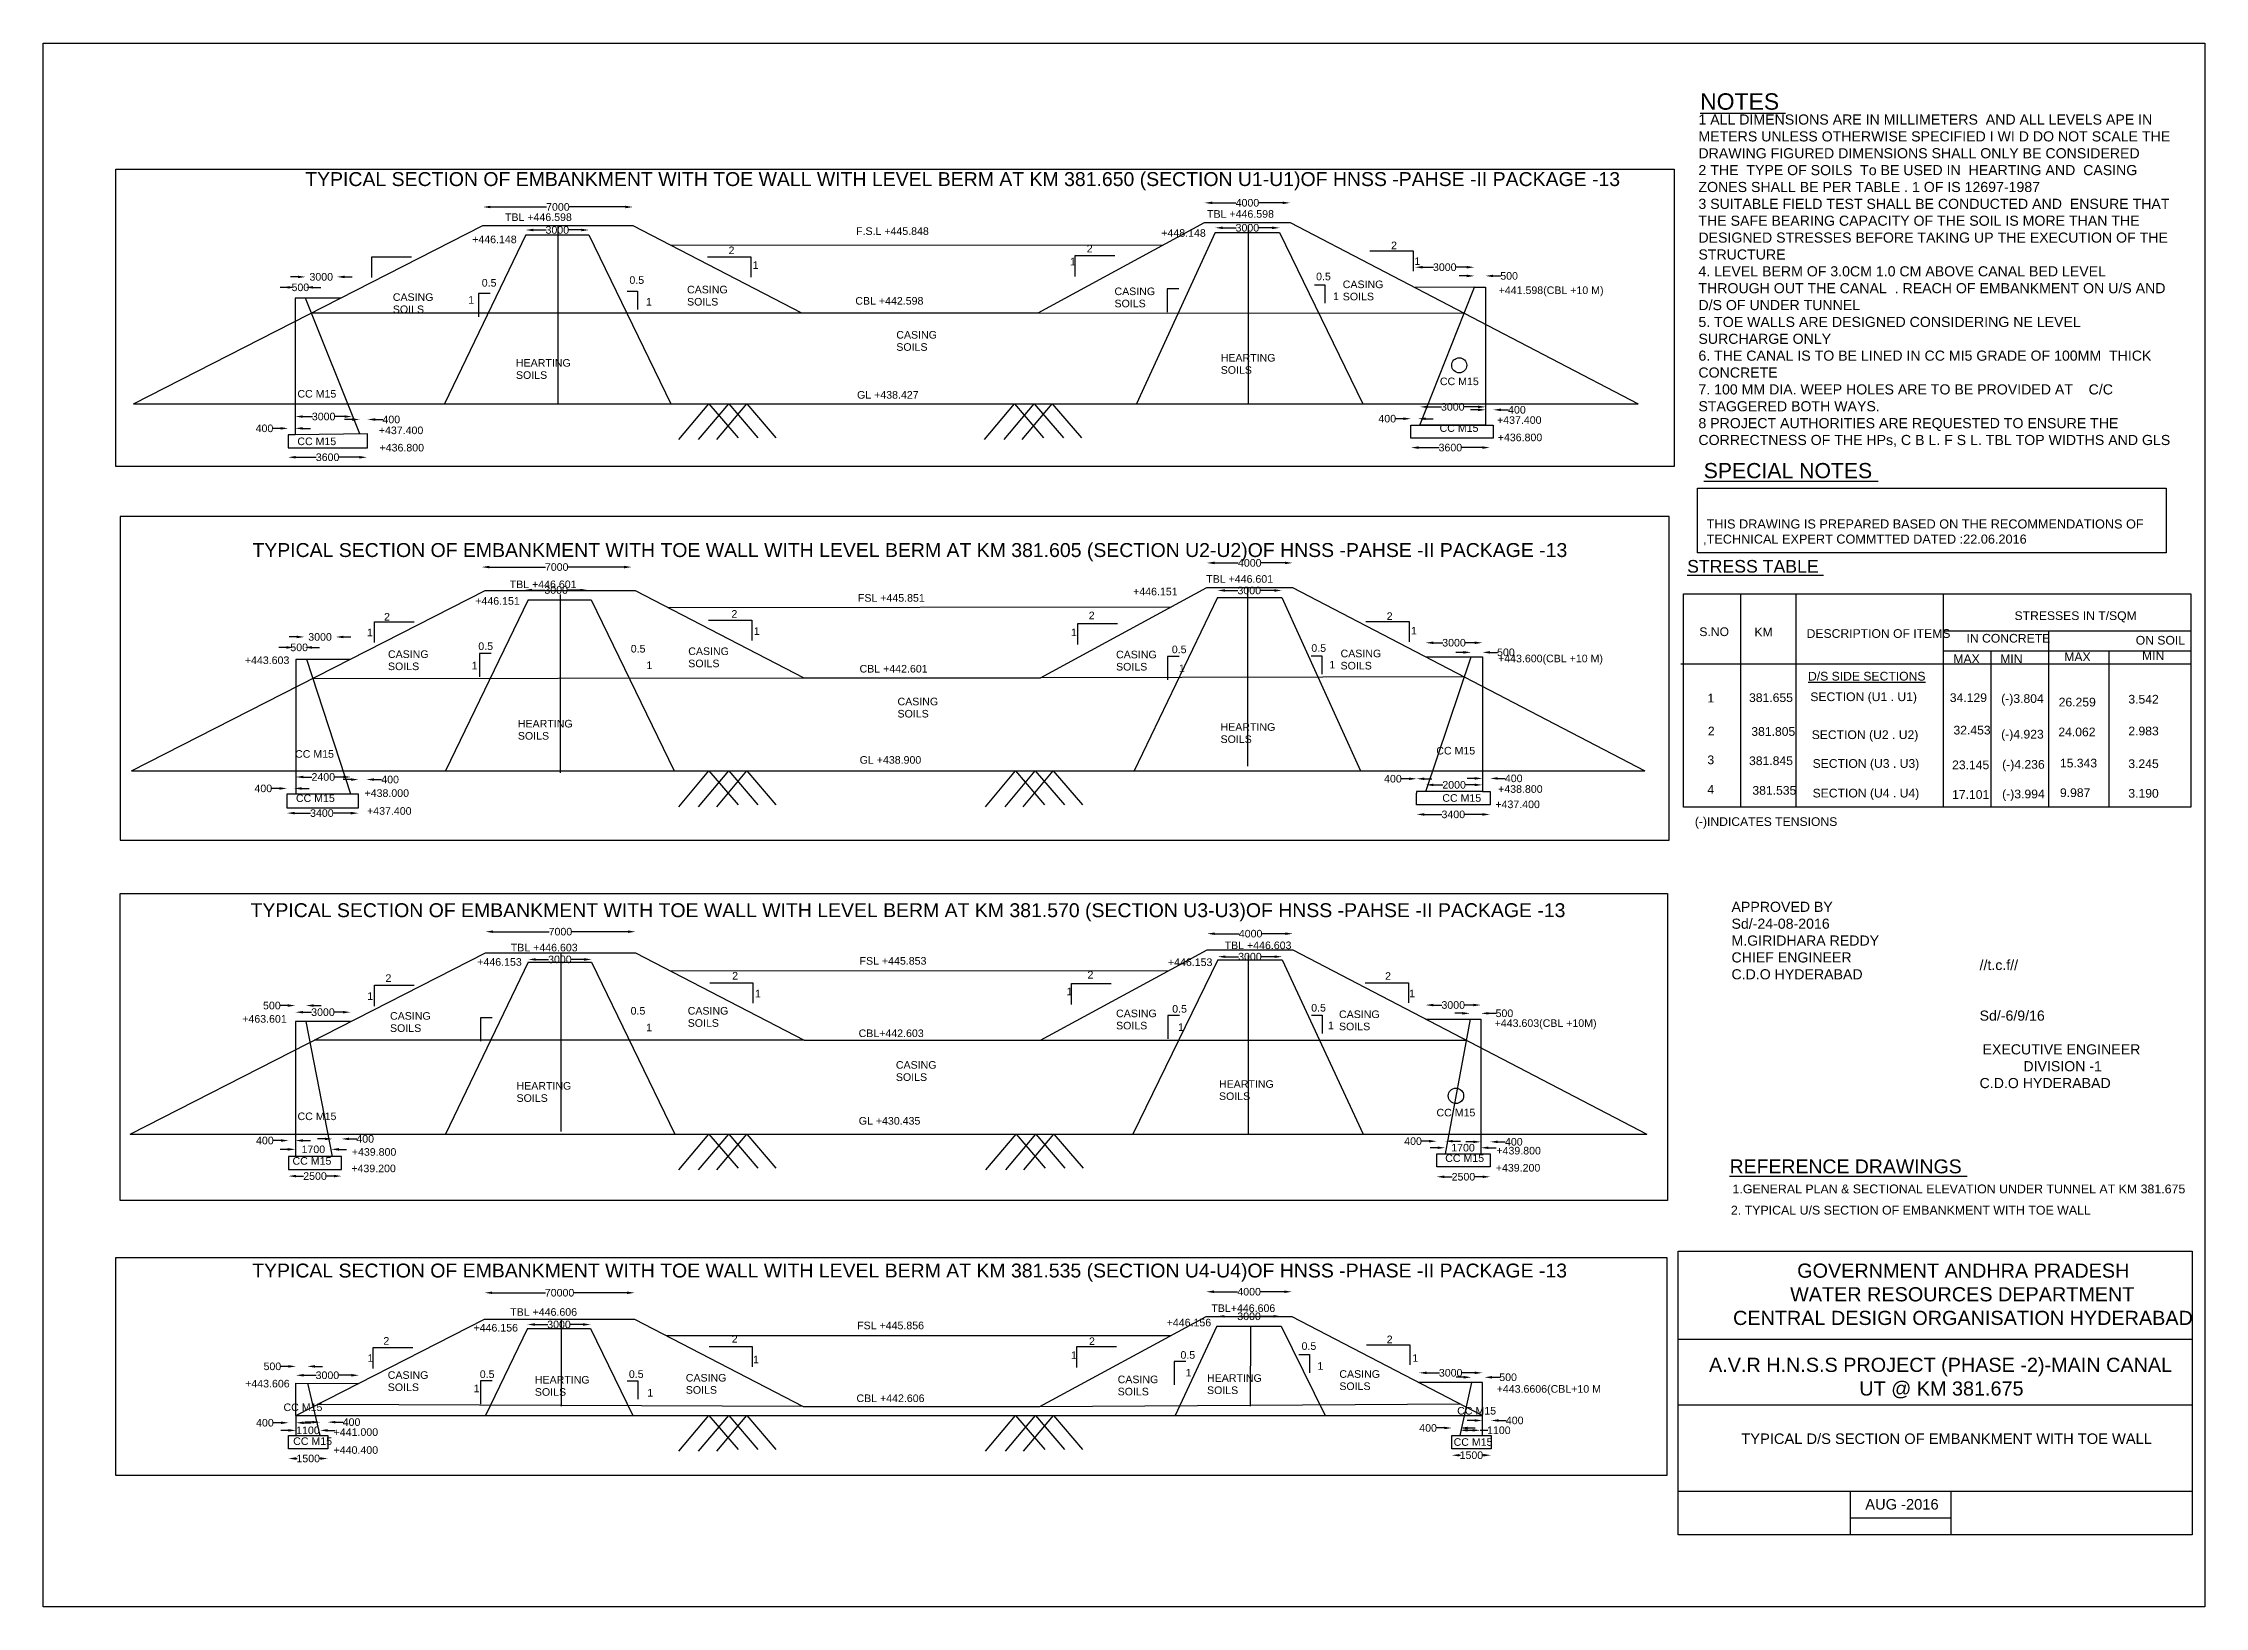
# Model space of a CAD drawing. Header units: inches. Extents: x 5012 to 859782, y 1317 to 619396.
import ezdxf

# ---------------------------------------------------------------- set-up
doc = ezdxf.new("R2010")
doc.units = ezdxf.units.IN
doc.header["$MEASUREMENT"] = 0
for name, color, linetype in [('DIMENSIONS', 7, 'Continuous'), ('TEXT', 1, 'Continuous'), ('TEXT @ 1', 1, 'Continuous')]:
    doc.layers.add(name, color=color, linetype=linetype)
doc.styles.add('Annotative', font='arial.ttf', dxfattribs={"height": 10})
doc.styles.get("Standard").update_dxf_attribs({"font": 'arial.ttf', "height": 3000})
doc.dimstyles.get("Standard").update_dxf_attribs({"dimtxt": 3000, "dimasz": 3000, "dimexe": 0.18, "dimexo": 0.0625, "dimgap": 0.09, "dimtad": 0, "dimtih": 1, "dimtoh": 1, "dimdec": 4, "dimzin": 0, "dimdsep": 46, "dimtxsty": 'Standard', "dimcen": 0.09, "dimse1": 1, "dimse2": 1, "dimadec": 0, "dimazin": 0, "dimtfac": 1, "dimtdec": 4, "dimtofl": 0, "dimtmove": 0, "dimatfit": 3, "dimfxl": 1, "dimtolj": 1, "dimtzin": 0, "dimarcsym": 0})

msp = doc.modelspace()

# ---------------------------------------------------------------- texts
at = {"color": 0, "attachment_point": 1}
for s, insert, char_height, width in [('1 ALL DIMENSIONS ARE IN MILLIMETERS  AND ALL LEVELS APE IN METERS UNLESS OTHERWISE SPECIFIED I WI D DO NOT SCALE THE DRAWING FIGURED DIMENSIONS SHALL ONLY BE CONSIDERED \\P2 THE  TYPE OF SOILS  To BE USED IN  HEARTING AND  CASING ZONES SHALL BE PER TABLE . 1 OF IS 12697-1987 \\P3 SUITABLE FIELD TEST SHALL BE CONDUCTED AND  ENSURE THAT THE SAFE BEARING CAPACITY OF THE SOIL IS MORE THAN THE DESIGNED STRESSES BEFORE TAKING UP THE EXECUTION OF THE STRUCTURE  \\P4. LEVEL BERM OF 3.0CM 1.0 CM ABOVE CANAL BED LEVEL THROUGH OUT THE CANAL  . REACH OF EMBANKMENT ON U/S AND D/S OF UNDER TUNNEL \\P5. TOE WALLS ARE DESIGNED CONSIDERING NE LEVEL SURCHARGE ONLY \\P6. THE CANAL IS TO BE LINED IN CC MI5 GRADE OF 100MM  THICK  CONCRETE\\P7. 100 MM DIA. WEEP HOLES ARE TO BE PROVIDED AT    C/C STAGGERED BOTH WAYS. \\P8 PROJECT AUTHORITIES ARE REQUESTED TO ENSURE THE CORRECTNESS OF THE HPs, C B L. F S L. TBL TOP WIDTHS AND GLS ', (659550.47972, 591249.51901), 4000, 186735.2406705), (' THIS DRAWING IS PREPARED BASED ON THE RECOMMENDATIONS OF \\P,TECHNICAL EXPERT COMMTTED DATED :22.06.2016', (661393.25152, 431162.55802), 3591.8495553, 174051.9640719)]:
    msp.add_mtext(s, dxfattribs=dict(at, insert=insert, char_height=char_height, width=width))
at = {"layer": 'DIMENSIONS', "color": 0}
for s, height, p in [('TYPICAL SECTION OF EMBANKMENT WITH TOE WALL WITH LEVEL BERM AT KM 381.650 (SECTION U1-U1)OF HNSS -PAHSE -II PACKAGE -13', 5500, (108624.58431, 562942.55998)), ('TYPICAL SECTION OF EMBANKMENT WITH TOE WALL WITH LEVEL BERM AT KM 381.605 (SECTION U2-U2)OF HNSS -PAHSE -II PACKAGE -13', 5500, (87739.7586, 416294.03265)), ('TYPICAL SECTION OF EMBANKMENT WITH TOE WALL WITH LEVEL BERM AT KM 381.570 (SECTION U3-U3)OF HNSS -PAHSE -II PACKAGE -13', 5500, (87006.62175, 273923.41133)), ('+446.153', 3000, (449764.72091, 254631.04209)), ('%%UREFERENCE DRAWINGS ', 5500, (671875.08736, 172661.39399)), ('1.GENERAL PLAN & SECTIONAL ELEVATION UNDER TUNNEL AT KM 381.675', 3500, (673039.2604, 164733.95614)), ('2. TYPICAL U/S SECTION OF EMBANKMENT WITH TOE WALL', 3500, (672388.6907, 156346.30103)), ('TYPICAL SECTION OF EMBANKMENT WITH TOE WALL WITH LEVEL BERM AT KM 381.535 (SECTION U4-U4)OF HNSS -PHASE -II PACKAGE -13', 5500, (87634.66797, 131477.38555))]:
    msp.add_text(s, height=height, dxfattribs=at).set_placement(p)
at = {"layer": 'TEXT', "color": 0}
for s, height, p in [('%%UNOTES ', 6500, (660209.41681, 593111.54192)), ('TBL +446.598', 3000, (187607.48586, 549144.62037)), ('TBL +446.598', 3000, (465253.87352, 550423.17633)), ('+446.148', 3000, (174644.98309, 540352.09453)), ('2', 3000, (276021.04057, 536025.92131)), ('F.S.L +445.848', 3000, (326443.98542, 543630.26747)), ('2', 3000, (417669.78167, 536725.83787)), ('+448.148', 3000, (447143.07211, 542889.77049)), ('2', 3000, (538008.70778, 537988.68813)), ('1', 3000, (285534.80305, 530203.84322)), ('1', 3000, (411031.81192, 531576.75083)), ('1', 3000, (547239.63975, 531746.9609)), ('0.5', 3000, (178421.88193, 523194.31496)), ('0.5', 3000, (236812.59943, 524263.67725)), ('CASING ', 3000, (259608.72616, 520526.14351)), ('CASING ', 3000, (428640.321, 519828.30383)), ('0.5', 3000, (508357.82955, 525691.55408)), ('CASING ', 3000, (518913.38001, 522587.97123)), ('+441.598(CBL +10 M)', 3000, (580562.95818, 520261.65429)), ('SOILS ', 3000, (143254.34542, 512715.62563)), ('CASING ', 3000, (143254.34542, 517534.86168)), ('1', 3000, (173070.38779, 516421.69487)), ('1', 3000, (243353.31261, 515708.78619)), ('SOILS ', 3000, (259608.72616, 515706.90746)), ('CBL +442.598', 3000, (326162.99007, 516064.29853)), ('SOILS ', 3000, (428640.321, 515009.06778)), ('1', 3000, (515071.23677, 517866.10409)), ('SOILS ', 3000, (518913.38001, 517768.73518)), ('CASING ', 3000, (342360.58434, 502633.25206)), ('SOILS ', 3000, (342360.58434, 497814.01601)), ('HEARTING ', 3000, (470645.23079, 493547.06494)), ('SOILS ', 3000, (191949.10279, 486723.51862)), ('HEARTING ', 3000, (191949.10279, 491542.75467)), ('SOILS ', 3000, (470645.23079, 488727.82889)), ('CC M15', 3000, (557314.55477, 484235.19092)), ('CC M15', 3000, (105538.33657, 479312.35931)), ('GL +438.427', 3000, (326834.5089, 478894.71744)), ('CC M15', 3000, (105506.61843, 460527.8864)), ('CC M15', 3000, (557188.82453, 465768.73189)), ('%%USPECIAL NOTES ', 6000, (661649.79081, 447454.38681)), ('%%USTRESS TABLE ', 5000, (655089.49173, 410114.97872)), ('TBL +446.601', 3000, (189466.03709, 403989.77889)), ('+446.151', 3000, (435997.2364, 401149.68742)), ('TBL +446.601', 3000, (464921.36872, 406123.36783)), ('2', 3000, (139802.56681, 391179.88989)), ('+446.151', 3000, (175866.10277, 397427.37786)), ('2', 3000, (277145.83309, 392290.2474)), ('FSL +445.851', 3000, (327172.15417, 398633.76216)), ('2', 3000, (418456.92555, 391694.58249)), ('2', 3000, (536278.44857, 391439.26231)), ('STRESSES IN T/SQM ', 3439.4920196, (784558.85284, 391386.28359)), ('1', 3000, (133042.51347, 384969.19261)), ('1', 3000, (286012.64351, 385509.2487)), ('1', 3000, (411419.00643, 385005.83827)), ('1', 3000, (545890.42068, 385677.12663)), ('S.NO', 3439.49202, (659909.71246, 385043.05457)), ('KM', 3439.49202, (681703.68128, 384899.79853)), ('DESCRIPTION OF ITEMS', 3439.4920196, (702350.5993, 384326.77438)), ('IN CONCRETE', 3439.4920196, (765567.46762, 382463.6299)), ('ON SOIL', 3439.49202, (832489.48925, 381673.01479)), ('+443.603', 3000, (84740.09446, 373979.64156)), ('CASING ', 3000, (141332.14499, 376399.34858)), ('0.5', 3000, (177067.79953, 379540.75331)), ('0.5', 3000, (237345.86637, 378536.45603)), ('CASING ', 3000, (260086.09347, 377541.87456)), ('CASING ', 3000, (429258.71152, 376250.90516)), ('0.5', 3000, (451310.47416, 378271.06036)), ('0.5', 3000, (506481.32217, 378817.44137)), ('CASING ', 3000, (518039.28078, 376664.37296)), ('+443.600(CBL +10 M)', 3000, (580321.82258, 374682.03384)), ('MAX', 3439.49202, (760367.44449, 374331.59132)), ('MIN', 3439.49202, (778906.65288, 374331.59132)), ('MAX', 3439.49202, (804228.49984, 375122.20643)), ('MIN', 3439.49202, (834976.45834, 375573.98585)), ('SOILS ', 3000, (141332.14499, 371580.11253)), ('1', 3000, (174433.56824, 371889.80928)), ('1', 3000, (243559.97903, 372023.44041)), ('SOILS ', 3000, (260086.09347, 372722.63851)), ('CBL +442.601', 3000, (327828.95795, 370634.80099)), ('SOILS ', 3000, (429258.71152, 371431.66912)), ('1', 3000, (454100.29162, 370792.74411)), ('1', 3000, (513621.64846, 372232.14242)), ('SOILS ', 3000, (518039.28078, 371845.13692)), ('%%UD/S SIDE SECTIONS', 3439.4920196, (702892.29531, 367464.98378)), ('CASING ', 3000, (342839.89833, 357675.56211)), ('1', 3439.49202, (663104.09852, 358791.52411)), ('381.655', 3439.49202, (679561.94518, 358972.21986)), ('SECTION (U1 . U1)', 3439.4920196, (703796.5729, 359333.61432)), ('34.129', 3439.49202, (758957.47839, 358972.21986)), ('(-)3.804', 3439.49202, (779283.11542, 358614.16508)), ('26.259', 3439.49202, (802008.94742, 357218.8278)), ('3.542', 3439.49202, (829559.25965, 358360.46672)), ('HEARTING ', 3000, (192706.7422, 348913.36136)), ('SOILS ', 3000, (342839.89833, 352856.32607)), ('HEARTING ', 3000, (470575.10277, 347594.312)), ('SOILS ', 3000, (192706.7422, 344094.12532)), ('SOILS ', 3000, (470575.10277, 342775.07596)), ('2', 3439.49202, (663284.95542, 345781.33387)), ('381.805', 3439.49202, (680466.22277, 345600.63664)), ('SECTION (U2 . U2)', 3439.4920196, (704339.13669, 344335.7575)), ('32.453', 3439.49202, (760404.32323, 346142.72833)), ('(-)4.923', 3439.49202, (779283.11542, 344533.94836)), ('24.062', 3439.49202, (801881.98941, 345421.89039)), ('2.983', 3439.49202, (829559.25965, 345802.43571)), ('CC M15', 3000, (104609.65916, 336945.59009)), ('GL +438.900', 3000, (327874.45497, 334585.4455)), ('CC M15', 3000, (555895.24486, 338234.10696)), ('3', 3439.49202, (663104.09852, 334397.41722)), ('381.845', 3439.49202, (679561.94518, 334036.02275)), ('SECTION (U3 . U3)', 3439.4920196, (704700.85049, 332951.84085)), ('23.145', 3439.49202, (759861.75598, 332409.74916)), ('(-)4.236', 3439.49202, (779663.99634, 332610.16103)), ('15.343', 3439.49202, (802516.78635, 333117.55626)), ('3.245', 3439.49202, (829559.25965, 332863.85939)), ('+438.800', 3000, (580339.74156, 323079.63548)), ('4', 3439.49202, (663104.09852, 322686.23472)), (' 381.535', 3439.49202, (679561.94518, 322324.84026)), ('SECTION (U4 . U4)', 3439.4920196, (704700.85049, 321240.65835)), ('9.987', 3439.49202, (802516.78635, 321406.37377)), ('CC M15', 3000, (104937.27697, 319449.16124)), ('+438.000', 3000, (132071.10022, 321470.97852)), ('+437.400', 3000, (133067.62775, 314401.82693)), ('CC M15', 3000, (558274.14934, 319536.45266)), ('+437.400', 3000, (579257.13738, 317022.36643)), ('17.101', 3439.49202, (759861.75598, 320698.56666)), ('(-)3.994', 3439.49202, (779663.99634, 320898.97853)), ('3.190', 3439.49202, (829559.25965, 321152.67689)), ('(-)INDICATES TENSIONS', 3439.4920196, (658148.72591, 309976.95342)), ('+446.153', 3000, (176655.14601, 254718.00428)), ('TBL +446.603', 3000, (189899.09025, 260402.32359)), ('FSL +445.853', 3000, (327830.95195, 255153.15027)), ('TBL +446.603', 3000, (472184.99865, 261287.07397)), ('2', 3000, (140353.5736, 248328.59071)), ('2', 3000, (277443.09814, 249274.83972)), ('2', 3000, (417959.11127, 249653.63287)), ('2', 3000, (535635.24794, 249152.28191)), ('1', 3000, (133181.21486, 241236.39036)), ('1', 3000, (286468.00246, 242223.07911)), ('1', 3000, (409698.48403, 243027.66792)), ('0.5', 3000, (506435.47365, 236611.33175)), ('1', 3000, (545148.2973, 242287.76123)), ('+463.601', 3000, (83712.82213, 232214.90422)), ('SOILS ', 3000, (142154.27851, 228563.54168)), ('CASING ', 3000, (142154.27851, 233382.77773)), ('0.5', 3000, (237293.83308, 235402.52393)), ('1', 3000, (243426.14098, 228813.17419)), ('SOILS ', 3000, (259870.4946, 230584.76288)), ('CASING ', 3000, (259870.4946, 235403.99892)), ('SOILS ', 3000, (429265.78854, 229557.20365)), ('CASING ', 3000, (429265.78854, 234376.43969)), ('0.5', 3000, (451467.01002, 236169.21254)), ('1', 3000, (453793.94542, 228962.02225)), ('1', 3000, (513041.75569, 229614.80141)), ('SOILS ', 3000, (517423.34052, 229220.37599)), ('CASING ', 3000, (517423.34052, 234039.61203)), ('+443.603(CBL +10M)', 3000, (578972.47171, 230538.87187)), ('CBL+442.603', 3000, (327446.95798, 226525.16935)), ('CASING ', 3000, (342188.39725, 214015.71615)), ('HEARTING ', 3000, (192178.77457, 205733.57397)), ('SOILS ', 3000, (342188.39725, 209196.48011)), ('HEARTING ', 3000, (469962.03522, 206461.12814)), ('CC M15', 3000, (105577.3852, 193703.27867)), ('SOILS ', 3000, (192178.77457, 200914.33792)), ('SOILS ', 3000, (469962.03522, 201641.8921)), ('CC M15', 3000, (555970.05033, 195171.03541)), ('GL +430.435', 3000, (327511.66501, 191911.44419)), ('+439.800', 3000, (127046.06466, 179605.70819)), ('CC M15', 3000, (559420.65282, 177149.58176)), ('+439.800', 3000, (579657.66466, 180123.71336)), ('CC M15', 3000, (103587.8416, 176061.53624)), ('+439.200', 3000, (126857.44902, 173104.24885)), ('+439.200', 3000, (579423.67705, 173344.03883)), ('TBL+446.606', 3000, (466939.04126, 117851.05993)), ('+446.156', 3000, (175162.98071, 110108.21966)), ('TBL +446.606', 3000, (189672.97387, 116342.80544)), ('FSL +445.856', 3000, (326877.03859, 111015.52423)), ('+446.156', 3000, (449280.55372, 112171.45421)), ('2', 3000, (139516.67094, 104896.76089)), ('2', 3000, (277296.30246, 105722.49417)), ('2', 3000, (418559.61662, 104800.05244)), ('0.5', 3000, (502618.87053, 102866.56937)), ('2', 3000, (536283.94052, 105515.82698)), ('1', 3000, (133268.38313, 98147.76823)), ('CASING ', 3000, (141259.61403, 91415.23255)), ('0.5', 3000, (177640.34492, 91758.46054)), ('0.5', 3000, (236596.40237, 91788.04596)), ('1', 3000, (285718.23428, 97579.37256)), ('1', 3000, (411423.65009, 99241.28878)), ('0.5', 3000, (454723.23793, 99362.13229)), ('1', 3000, (456779.36428, 92353.25669)), ('1', 3000, (508908.19421, 95011.79646)), ('CASING ', 3000, (517560.82184, 91826.71629)), ('1', 3000, (546443.62088, 98144.42521)), ('+443.606', 3000, (84867.44693, 88020.78321)), ('SOILS ', 3000, (141259.61403, 86595.9965)), ('1', 3000, (175234.5417, 86124.79859)), ('SOILS ', 3000, (199424.78294, 84726.85617)), ('HEARTING ', 3000, (199424.78294, 89546.09221)), ('1', 3000, (243878.95503, 84404.866)), ('SOILS ', 3000, (259110.03317, 85521.12148)), ('CASING ', 3000, (259110.03317, 90340.35753)), ('SOILS ', 3000, (429890.00898, 84882.52661)), ('CASING ', 3000, (429890.00898, 89701.76265)), ('SOILS ', 3000, (465229.28985, 85409.52677)), ('HEARTING ', 3000, (465229.28985, 90228.76282)), ('SOILS ', 3000, (517560.82184, 87007.48024)), ('+443.6606(CBL+10 M', 3000, (579782.80683, 85935.40927)), ('CC M15', 3000, (100038.35693, 78670.78564)), ('CBL +442.606', 3000, (326605.36435, 82243.15793)), ('CC M15', 3000, (564156.00391, 77295.13833)), ('+441.000', 3000, (119843.512, 68860.54255)), ('CC M15', 3000, (103850.61381, 65278.13537)), ('+440.400', 3000, (119843.512, 61774.10149)), ('CC M15', 3000, (562743.14241, 64934.49258)), ('AUG -2016', 4151.43447, (725530.91548, 39738.20558))]:
    msp.add_text(s, height=height, dxfattribs=at).set_placement(p)
at = {"layer": 'TEXT', "color": 0, "attachment_point": 1}
for s, insert, char_height, width in [('APPROVED BY  Sd/-24-08-2016 M.GIRIDHARA REDDY CHIEF ENGINEER  C.D.O HYDERABAD ', (672629.53569, 280014.35844), 4000, 64218.1824163), ('//t.c.f// \\P\\P\\PSd/-6/9/16\\P\\P\\pi1159.6;EXECUTIVE ENGINEER \\P\\pi17312;DIVISION -1 \\P\\pi0;C.D.O HYDERABAD\\P\\P\\P\\P\\P', (770738.24163, 257009.71878), 4000, 64218.1824163), ('\\pi27128;GOVERNMENT ANDHRA PRADESH  \\P\\pi24341;WATER RESOURCES DEPARTMENT  \\P\\pi1772.7;CENTRAL DESIGN ORGANISATION HYDERABAD', (671477.33457, 136992.68337), 5604.4365339, 184584.723915), ('\\pi857.09;A.V.R H.N.S.S PROJECT (PHASE -2)-MAIN CANAL  \\P\\pi60279;UT @ KM 381.675', (662890.31419, 99747.16504), 5604.4365339, 184584.723915), ('TYPICAL D/S SECTION OF EMBANKMENT WITH TOE WALL', (676505.73361, 69819.46426), 4151.4344696, 184584.723915)]:
    msp.add_mtext(s, dxfattribs=dict(at, insert=insert, char_height=char_height, width=width))
at = {"layer": 'TEXT @ 1', "color": 0, "style": 'Annotative'}
for s, p in [('+437.400', (579913.47271, 468924.23716)), ('+437.400', (137719.40448, 464871.66417)), ('+436.800', (580196.22753, 462074.94175)), ('+436.800', (138002.1593, 458022.36876))]:
    msp.add_text(s, height=3000, dxfattribs=at).set_placement(p)

# ---------------------------------------------------------------- blocks, each defined once
blk = doc.blocks.new('*D2')
at = {"layer": 'Defpoints', "color": 0}
for p in [(108733, 522892), (104650, 518674), (108733, 518674)]:
    blk.add_point(p, dxfattribs=at)
at = {"layer": 'DIMENSIONS', "color": 0, "lineweight": -2}
for p, q in [((101650, 522892), (98650, 522892)), ((111733, 522892), (114733, 522892))]:
    blk.add_line(p, q, dxfattribs=at)
at = {"layer": 'DIMENSIONS', "color": 0}
for points in [[(101650, 523392), (101650, 522392), (104650, 522892)], [(111733, 523392), (111733, 522392), (108733, 522892)]]:
    blk.add_solid(points, dxfattribs=at)
at = {"layer": 'DIMENSIONS', "color": 0, "insert": (106691, 522892), "char_height": 3000, "attachment_point": 5}
blk.add_mtext('\\A1;500', dxfattribs=at)
blk = doc.blocks.new('*D3')
at = {"layer": 'Defpoints', "color": 0}
for p in [(121169, 527031), (108733, 518674), (121169, 518674)]:
    blk.add_point(p, dxfattribs=at)
at = {"layer": 'DIMENSIONS', "color": 0, "lineweight": -2}
for p, q in [((105733, 527031), (102733, 527031)), ((124169, 527031), (127169, 527031))]:
    blk.add_line(p, q, dxfattribs=at)
at = {"layer": 'DIMENSIONS', "color": 0}
for points in [[(105733, 527531), (105733, 526531), (108733, 527031)], [(124169, 527531), (124169, 526531), (121169, 527031)]]:
    blk.add_solid(points, dxfattribs=at)
at = {"layer": 'DIMENSIONS', "color": 0, "insert": (114951, 527031), "char_height": 3000, "attachment_point": 5}
blk.add_mtext('\\A1;3000', dxfattribs=at)
blk = doc.blocks.new('*D4')
at = {"layer": 'Defpoints', "color": 0}
for p in [(101877, 467148), (101877, 464551), (104650, 464551)]:
    blk.add_point(p, dxfattribs=at)
at = {"layer": 'DIMENSIONS', "color": 0, "lineweight": -2}
for p, q in [((98877, 467148), (95877, 467148)), ((107650, 467148), (110650, 467148))]:
    blk.add_line(p, q, dxfattribs=at)
at = {"layer": 'DIMENSIONS', "color": 0}
for points in [[(98877, 467648), (98877, 466648), (101877, 467148)], [(107650, 467648), (107650, 466648), (104650, 467148)]]:
    blk.add_solid(points, dxfattribs=at)
at = {"layer": 'DIMENSIONS', "color": 0, "insert": (92507, 467148), "char_height": 3000, "attachment_point": 5}
blk.add_mtext('\\A1;400', dxfattribs=at)
blk = doc.blocks.new('*D5')
at = {"layer": 'Defpoints', "color": 0}
for p in [(133287, 470656), (130153, 464950), (133287, 464950)]:
    blk.add_point(p, dxfattribs=at)
at = {"layer": 'DIMENSIONS', "color": 0, "lineweight": -2}
for p, q in [((127153, 470656), (124153, 470656)), ((136287, 470656), (139287, 470656))]:
    blk.add_line(p, q, dxfattribs=at)
at = {"layer": 'DIMENSIONS', "color": 0}
for points in [[(127153, 471156), (127153, 470156), (130153, 470656)], [(136287, 471156), (136287, 470156), (133287, 470656)]]:
    blk.add_solid(points, dxfattribs=at)
at = {"layer": 'DIMENSIONS', "color": 0, "insert": (142657, 470656), "char_height": 3000, "attachment_point": 5}
blk.add_mtext('\\A1;400', dxfattribs=at)
blk = doc.blocks.new('*D6')
at = {"layer": 'Defpoints', "color": 0}
for p in [(101877, 459470), (101877, 455727), (133062, 459470)]:
    blk.add_point(p, dxfattribs=at)
at = {"layer": 'DIMENSIONS', "color": 0, "lineweight": -2}
for p, q in [((104877, 455727), (112996, 455727)), ((130062, 455727), (121943, 455727))]:
    blk.add_line(p, q, dxfattribs=at)
at = {"layer": 'DIMENSIONS', "color": 0}
for points in [[(104877, 456227), (104877, 455227), (101877, 455727)], [(130062, 456227), (130062, 455227), (133062, 455727)]]:
    blk.add_solid(points, dxfattribs=at)
at = {"layer": 'DIMENSIONS', "color": 0, "insert": (117469, 455727), "char_height": 3000, "attachment_point": 5}
blk.add_mtext('\\A1;3600', dxfattribs=at)
blk = doc.blocks.new('*D7')
at = {"layer": 'Defpoints', "color": 0}
for p in [(104650, 471717), (127153, 471821), (127153, 471717)]:
    blk.add_point(p, dxfattribs=at)
at = {"layer": 'DIMENSIONS', "color": 0, "lineweight": -2}
for p, q in [((107650, 471821), (111428, 471821)), ((124153, 471821), (120375, 471821))]:
    blk.add_line(p, q, dxfattribs=at)
at = {"layer": 'DIMENSIONS', "color": 0}
for points in [[(107650, 472321), (107650, 471321), (104650, 471821)], [(124153, 472321), (124153, 471321), (127153, 471821)]]:
    blk.add_solid(points, dxfattribs=at)
at = {"layer": 'DIMENSIONS', "color": 0, "insert": (115902, 471821), "char_height": 3000, "attachment_point": 5}
blk.add_mtext('\\A1;3000', dxfattribs=at)
blk = doc.blocks.new('*D8')
at = {"layer": 'Defpoints', "color": 0}
for p in [(178871, 547378), (238186, 554661), (238186, 547378)]:
    blk.add_point(p, dxfattribs=at)
at = {"layer": 'DIMENSIONS', "color": 0, "lineweight": -2}
for p, q in [((181871, 554661), (204066, 554661)), ((235186, 554661), (212991, 554661))]:
    blk.add_line(p, q, dxfattribs=at)
at = {"layer": 'DIMENSIONS', "color": 0}
for points in [[(181871, 555161), (181871, 554161), (178871, 554661)], [(235186, 555161), (235186, 554161), (238186, 554661)]]:
    blk.add_solid(points, dxfattribs=at)
at = {"layer": 'DIMENSIONS', "color": 0, "insert": (208529, 554661), "char_height": 3000, "attachment_point": 5}
blk.add_mtext('\\A1;7000', dxfattribs=at)
blk = doc.blocks.new('*D9')
at = {"layer": 'Defpoints', "color": 0}
for p in [(195794, 545574), (195794, 543630), (220824, 543630)]:
    blk.add_point(p, dxfattribs=at)
at = {"layer": 'DIMENSIONS', "color": 0, "lineweight": -2}
for p, q in [((198794, 545574), (203835, 545574)), ((217824, 545574), (212782, 545574))]:
    blk.add_line(p, q, dxfattribs=at)
at = {"layer": 'DIMENSIONS', "color": 0}
for points in [[(198794, 546074), (198794, 545074), (195794, 545574)], [(217824, 546074), (217824, 545074), (220824, 545574)]]:
    blk.add_solid(points, dxfattribs=at)
at = {"layer": 'DIMENSIONS', "color": 0, "insert": (208309, 545574), "char_height": 3000, "attachment_point": 5}
blk.add_mtext('\\A1;3000', dxfattribs=at)
blk = doc.blocks.new('*D10')
at = {"layer": 'Defpoints', "color": 0}
for p in [(570965, 530852), (547509, 522804), (570965, 522965)]:
    blk.add_point(p, dxfattribs=at)
at = {"layer": 'DIMENSIONS', "color": 0, "lineweight": -2}
for p, q in [((550509, 530852), (554763, 530852)), ((567965, 530852), (563710, 530852))]:
    blk.add_line(p, q, dxfattribs=at)
at = {"layer": 'DIMENSIONS', "color": 0}
for points in [[(550509, 531352), (550509, 530352), (547509, 530852)], [(567965, 531352), (567965, 530352), (570965, 530852)]]:
    blk.add_solid(points, dxfattribs=at)
at = {"layer": 'DIMENSIONS', "color": 0, "insert": (559237, 530852), "char_height": 3000, "attachment_point": 5}
blk.add_mtext('\\A1;3000', dxfattribs=at)
blk = doc.blocks.new('*D11')
at = {"layer": 'Defpoints', "color": 0}
for p in [(545866, 470970), (545866, 468372), (548640, 468372)]:
    blk.add_point(p, dxfattribs=at)
at = {"layer": 'DIMENSIONS', "color": 0, "lineweight": -2}
for p, q in [((542866, 470970), (539866, 470970)), ((551640, 470970), (554640, 470970))]:
    blk.add_line(p, q, dxfattribs=at)
at = {"layer": 'DIMENSIONS', "color": 0}
for points in [[(542866, 471470), (542866, 470470), (545866, 470970)], [(551640, 471470), (551640, 470470), (548640, 470970)]]:
    blk.add_solid(points, dxfattribs=at)
at = {"layer": 'DIMENSIONS', "color": 0, "insert": (536497, 470970), "char_height": 3000, "attachment_point": 5}
blk.add_mtext('\\A1;400', dxfattribs=at)
blk = doc.blocks.new('*D12')
at = {"layer": 'Defpoints', "color": 0}
for p in [(578416, 474478), (575375, 468481), (578416, 468481)]:
    blk.add_point(p, dxfattribs=at)
at = {"layer": 'DIMENSIONS', "color": 0, "lineweight": -2}
for p, q in [((572375, 474478), (569375, 474478)), ((581416, 474478), (584416, 474478))]:
    blk.add_line(p, q, dxfattribs=at)
at = {"layer": 'DIMENSIONS', "color": 0}
for points in [[(572375, 474978), (572375, 473978), (575375, 474478)], [(581416, 474978), (581416, 473978), (578416, 474478)]]:
    blk.add_solid(points, dxfattribs=at)
at = {"layer": 'DIMENSIONS', "color": 0, "insert": (587785, 474478), "char_height": 3000, "attachment_point": 5}
blk.add_mtext('\\A1;400', dxfattribs=at)
blk = doc.blocks.new('*D13')
at = {"layer": 'Defpoints', "color": 0}
for p in [(545866, 463291), (577051, 463291), (545866, 459548)]:
    blk.add_point(p, dxfattribs=at)
at = {"layer": 'DIMENSIONS', "color": 0, "lineweight": -2}
for p, q in [((548866, 459548), (556985, 459548)), ((574051, 459548), (565932, 459548))]:
    blk.add_line(p, q, dxfattribs=at)
at = {"layer": 'DIMENSIONS', "color": 0}
for points in [[(548866, 460048), (548866, 459048), (545866, 459548)], [(574051, 460048), (574051, 459048), (577051, 459548)]]:
    blk.add_solid(points, dxfattribs=at)
at = {"layer": 'DIMENSIONS', "color": 0, "insert": (561458, 459548), "char_height": 3000, "attachment_point": 5}
blk.add_mtext('\\A1;3600', dxfattribs=at)
blk = doc.blocks.new('*D14')
at = {"layer": 'Defpoints', "color": 0}
for p in [(575375, 475642), (549441, 468481), (575375, 468481)]:
    blk.add_point(p, dxfattribs=at)
at = {"layer": 'DIMENSIONS', "color": 0, "lineweight": -2}
for p, q in [((552441, 475642), (557935, 475642)), ((572375, 475642), (566882, 475642))]:
    blk.add_line(p, q, dxfattribs=at)
at = {"layer": 'DIMENSIONS', "color": 0}
for points in [[(552441, 476142), (552441, 475142), (549441, 475642)], [(572375, 476142), (572375, 475142), (575375, 475642)]]:
    blk.add_solid(points, dxfattribs=at)
at = {"layer": 'DIMENSIONS', "color": 0, "insert": (562408, 475642), "char_height": 3000, "attachment_point": 5}
blk.add_mtext('\\A1;3000', dxfattribs=at)
blk = doc.blocks.new('*D15')
at = {"layer": 'Defpoints', "color": 0}
for p in [(498137, 556299), (464276, 548498), (498137, 548498)]:
    blk.add_point(p, dxfattribs=at)
at = {"layer": 'DIMENSIONS', "color": 0, "lineweight": -2}
for p, q in [((467276, 556299), (476672, 556299)), ((495137, 556299), (485741, 556299))]:
    blk.add_line(p, q, dxfattribs=at)
at = {"layer": 'DIMENSIONS', "color": 0}
for points in [[(467276, 556799), (467276, 555799), (464276, 556299)], [(495137, 556799), (495137, 555799), (498137, 556299)]]:
    blk.add_solid(points, dxfattribs=at)
at = {"layer": 'DIMENSIONS', "color": 0, "insert": (481207, 556299), "char_height": 3000, "attachment_point": 5}
blk.add_mtext('\\A1;4000', dxfattribs=at)
blk = doc.blocks.new('*D16')
at = {"layer": 'Defpoints', "color": 0}
for p in [(468446, 546431), (468446, 544592), (493930, 544592)]:
    blk.add_point(p, dxfattribs=at)
at = {"layer": 'DIMENSIONS', "color": 0, "lineweight": -2}
for p, q in [((471446, 546431), (476715, 546431)), ((490930, 546431), (485662, 546431))]:
    blk.add_line(p, q, dxfattribs=at)
at = {"layer": 'DIMENSIONS', "color": 0}
for points in [[(471446, 546931), (471446, 545931), (468446, 546431)], [(490930, 546931), (490930, 545931), (493930, 546431)]]:
    blk.add_solid(points, dxfattribs=at)
at = {"layer": 'DIMENSIONS', "color": 0, "insert": (481188, 546431), "char_height": 3000, "attachment_point": 5}
blk.add_mtext('\\A1;3000', dxfattribs=at)
blk = doc.blocks.new('*D18')
at = {"layer": 'Defpoints', "color": 0}
for p in [(104181, 376334), (108263, 380552), (108263, 376334)]:
    blk.add_point(p, dxfattribs=at)
at = {"layer": 'DIMENSIONS', "color": 0, "lineweight": -2}
for p, q in [((101181, 380552), (98181, 380552)), ((111263, 380552), (114263, 380552))]:
    blk.add_line(p, q, dxfattribs=at)
at = {"layer": 'DIMENSIONS', "color": 0}
for points in [[(101181, 381052), (101181, 380052), (104181, 380552)], [(111263, 381052), (111263, 380052), (108263, 380552)]]:
    blk.add_solid(points, dxfattribs=at)
at = {"layer": 'DIMENSIONS', "color": 0, "insert": (106222, 380552), "char_height": 3000, "attachment_point": 5}
blk.add_mtext('\\A1;500', dxfattribs=at)
blk = doc.blocks.new('*D19')
at = {"layer": 'Defpoints', "color": 0}
for p in [(120699, 384691), (108263, 376334), (120699, 376334)]:
    blk.add_point(p, dxfattribs=at)
at = {"layer": 'DIMENSIONS', "color": 0, "lineweight": -2}
for p, q in [((105263, 384691), (102263, 384691)), ((123699, 384691), (126699, 384691))]:
    blk.add_line(p, q, dxfattribs=at)
at = {"layer": 'DIMENSIONS', "color": 0}
for points in [[(105263, 385191), (105263, 384191), (108263, 384691)], [(123699, 385191), (123699, 384191), (120699, 384691)]]:
    blk.add_solid(points, dxfattribs=at)
at = {"layer": 'DIMENSIONS', "color": 0, "insert": (114481, 384691), "char_height": 3000, "attachment_point": 5}
blk.add_mtext('\\A1;3000', dxfattribs=at)
blk = doc.blocks.new('*D20')
at = {"layer": 'Defpoints', "color": 0}
for p in [(101407, 324809), (101407, 322211), (104181, 322211)]:
    blk.add_point(p, dxfattribs=at)
at = {"layer": 'DIMENSIONS', "color": 0, "lineweight": -2}
for p, q in [((98407, 324809), (95407, 324809)), ((107181, 324809), (110181, 324809))]:
    blk.add_line(p, q, dxfattribs=at)
at = {"layer": 'DIMENSIONS', "color": 0}
for points in [[(98407, 325309), (98407, 324309), (101407, 324809)], [(107181, 325309), (107181, 324309), (104181, 324809)]]:
    blk.add_solid(points, dxfattribs=at)
at = {"layer": 'DIMENSIONS', "color": 0, "insert": (92038, 324809), "char_height": 3000, "attachment_point": 5}
blk.add_mtext('\\A1;400', dxfattribs=at)
blk = doc.blocks.new('*D21')
at = {"layer": 'Defpoints', "color": 0}
for p in [(132818, 328317), (129683, 322610), (132818, 322610)]:
    blk.add_point(p, dxfattribs=at)
at = {"layer": 'DIMENSIONS', "color": 0, "lineweight": -2}
for p, q in [((126683, 328317), (123683, 328317)), ((135818, 328317), (138818, 328317))]:
    blk.add_line(p, q, dxfattribs=at)
at = {"layer": 'DIMENSIONS', "color": 0}
for points in [[(126683, 328817), (126683, 327817), (129683, 328317)], [(135818, 328817), (135818, 327817), (132818, 328317)]]:
    blk.add_solid(points, dxfattribs=at)
at = {"layer": 'DIMENSIONS', "color": 0, "insert": (142187, 328317), "char_height": 3000, "attachment_point": 5}
blk.add_mtext('\\A1;400', dxfattribs=at)
blk = doc.blocks.new('*D22')
at = {"layer": 'Defpoints', "color": 0}
for p in [(237717, 412321), (178401, 405038), (237717, 405038)]:
    blk.add_point(p, dxfattribs=at)
at = {"layer": 'DIMENSIONS', "color": 0, "lineweight": -2}
for p, q in [((181401, 412321), (203597, 412321)), ((234717, 412321), (212521, 412321))]:
    blk.add_line(p, q, dxfattribs=at)
at = {"layer": 'DIMENSIONS', "color": 0}
for points in [[(181401, 412821), (181401, 411821), (178401, 412321)], [(234717, 412821), (234717, 411821), (237717, 412321)]]:
    blk.add_solid(points, dxfattribs=at)
at = {"layer": 'DIMENSIONS', "color": 0, "insert": (208059, 412321), "char_height": 3000, "attachment_point": 5}
blk.add_mtext('\\A1;7000', dxfattribs=at)
blk = doc.blocks.new('*D23')
at = {"layer": 'Defpoints', "color": 0}
for p in [(195324, 403234), (195324, 401290), (220354, 401290)]:
    blk.add_point(p, dxfattribs=at)
at = {"layer": 'DIMENSIONS', "color": 0, "lineweight": -2}
for p, q in [((198324, 403234), (203366, 403234)), ((217354, 403234), (212313, 403234))]:
    blk.add_line(p, q, dxfattribs=at)
at = {"layer": 'DIMENSIONS', "color": 0}
for points in [[(198324, 403734), (198324, 402734), (195324, 403234)], [(217354, 403734), (217354, 402734), (220354, 403234)]]:
    blk.add_solid(points, dxfattribs=at)
at = {"layer": 'DIMENSIONS', "color": 0, "insert": (207839, 403234), "char_height": 3000, "attachment_point": 5}
blk.add_mtext('\\A1;3000', dxfattribs=at)
blk = doc.blocks.new('*D24')
at = {"layer": 'Defpoints', "color": 0}
for p in [(548103, 328630), (548170, 326032), (548103, 323541)]:
    blk.add_point(p, dxfattribs=at)
at = {"layer": 'DIMENSIONS', "color": 0, "lineweight": -2}
for p, q in [((545103, 328630), (542103, 328630)), ((551170, 328630), (554170, 328630))]:
    blk.add_line(p, q, dxfattribs=at)
at = {"layer": 'DIMENSIONS', "color": 0}
for points in [[(545103, 329130), (545103, 328130), (548103, 328630)], [(551170, 329130), (551170, 328130), (548170, 328630)]]:
    blk.add_solid(points, dxfattribs=at)
at = {"layer": 'DIMENSIONS', "color": 0, "insert": (538734, 328630), "char_height": 3000, "attachment_point": 5}
blk.add_mtext('\\A1;400', dxfattribs=at)
blk = doc.blocks.new('*D17')
at = {"layer": 'Defpoints', "color": 0}
for p in [(577136, 328771), (574104, 323541), (577136, 323541)]:
    blk.add_point(p, dxfattribs=at)
at = {"layer": 'DIMENSIONS', "color": 0, "lineweight": -2}
for p, q in [((571104, 328771), (568104, 328771)), ((580136, 328771), (583136, 328771))]:
    blk.add_line(p, q, dxfattribs=at)
at = {"layer": 'DIMENSIONS', "color": 0}
for points in [[(571104, 329271), (571104, 328271), (574104, 328771)], [(580136, 329271), (580136, 328271), (577136, 328771)]]:
    blk.add_solid(points, dxfattribs=at)
at = {"layer": 'DIMENSIONS', "color": 0, "insert": (586505, 328771), "char_height": 3000, "attachment_point": 5}
blk.add_mtext('\\A1;400', dxfattribs=at)
blk = doc.blocks.new('*D25')
at = {"layer": 'Defpoints', "color": 0}
for p in [(499061, 413959), (465201, 404242), (499061, 404242)]:
    blk.add_point(p, dxfattribs=at)
at = {"layer": 'DIMENSIONS', "color": 0, "lineweight": -2}
for p, q in [((468201, 413959), (477596, 413959)), ((496061, 413959), (486666, 413959))]:
    blk.add_line(p, q, dxfattribs=at)
at = {"layer": 'DIMENSIONS', "color": 0}
for points in [[(468201, 414459), (468201, 413459), (465201, 413959)], [(496061, 414459), (496061, 413459), (499061, 413959)]]:
    blk.add_solid(points, dxfattribs=at)
at = {"layer": 'DIMENSIONS', "color": 0, "insert": (482131, 413959), "char_height": 3000, "attachment_point": 5}
blk.add_mtext('\\A1;4000', dxfattribs=at)
blk = doc.blocks.new('*D26')
at = {"layer": 'Defpoints', "color": 0}
for p in [(469371, 403065), (469371, 400337), (494855, 400337)]:
    blk.add_point(p, dxfattribs=at)
at = {"layer": 'DIMENSIONS', "color": 0, "lineweight": -2}
for p, q in [((472371, 403065), (477457, 403065)), ((491855, 403065), (486404, 403065))]:
    blk.add_line(p, q, dxfattribs=at)
at = {"layer": 'DIMENSIONS', "color": 0}
for points in [[(472371, 403565), (472371, 402565), (469371, 403065)], [(491855, 403565), (491855, 402565), (494855, 403065)]]:
    blk.add_solid(points, dxfattribs=at)
at = {"layer": 'DIMENSIONS', "color": 0, "insert": (481930, 403065), "char_height": 3000, "attachment_point": 5}
blk.add_mtext('\\A1;3000', dxfattribs=at)
blk = doc.blocks.new('*D27')
at = {"layer": 'Defpoints', "color": 0}
for p in [(551693, 376852), (574104, 382401), (574104, 376852)]:
    blk.add_point(p, dxfattribs=at)
at = {"layer": 'DIMENSIONS', "color": 0, "lineweight": -2}
for p, q in [((554693, 382401), (558425, 382401)), ((571104, 382401), (567372, 382401))]:
    blk.add_line(p, q, dxfattribs=at)
at = {"layer": 'DIMENSIONS', "color": 0}
for points in [[(554693, 382901), (554693, 381901), (551693, 382401)], [(571104, 382901), (571104, 381901), (574104, 382401)]]:
    blk.add_solid(points, dxfattribs=at)
at = {"layer": 'DIMENSIONS', "color": 0, "insert": (562898, 382401), "char_height": 3000, "attachment_point": 5}
blk.add_mtext('\\A1;3000', dxfattribs=at)
blk = doc.blocks.new('*D28')
at = {"layer": 'Defpoints', "color": 0}
for p in [(569629, 376852), (574104, 378603), (574104, 376852)]:
    blk.add_point(p, dxfattribs=at)
at = {"layer": 'DIMENSIONS', "color": 0, "lineweight": -2}
for p, q in [((566629, 378603), (563629, 378603)), ((577104, 378603), (580104, 378603))]:
    blk.add_line(p, q, dxfattribs=at)
at = {"layer": 'DIMENSIONS', "color": 0}
for points in [[(566629, 379103), (566629, 378103), (569629, 378603)], [(577104, 379103), (577104, 378103), (574104, 378603)]]:
    blk.add_solid(points, dxfattribs=at)
at = {"layer": 'DIMENSIONS', "color": 0, "insert": (583413, 378603), "char_height": 3000, "attachment_point": 5}
blk.add_mtext('\\A1;500', dxfattribs=at)
blk = doc.blocks.new('*D29')
at = {"layer": 'Defpoints', "color": 0}
for p in [(570965, 522965), (575375, 527418), (575375, 522965)]:
    blk.add_point(p, dxfattribs=at)
at = {"layer": 'DIMENSIONS', "color": 0, "lineweight": -2}
for p, q in [((567965, 527418), (564965, 527418)), ((578375, 527418), (581375, 527418))]:
    blk.add_line(p, q, dxfattribs=at)
at = {"layer": 'DIMENSIONS', "color": 0}
for points in [[(567965, 527918), (567965, 526918), (570965, 527418)], [(578375, 527918), (578375, 526918), (575375, 527418)]]:
    blk.add_solid(points, dxfattribs=at)
at = {"layer": 'DIMENSIONS', "color": 0, "insert": (584685, 527418), "char_height": 3000, "attachment_point": 5}
blk.add_mtext('\\A1;500', dxfattribs=at)
blk = doc.blocks.new('*D30')
at = {"layer": 'Defpoints', "color": 0}
for p in [(126684, 329329), (104849, 322538), (126684, 322538)]:
    blk.add_point(p, dxfattribs=at)
at = {"layer": 'DIMENSIONS', "color": 0, "lineweight": -2}
for p, q in [((107849, 329329), (111267, 329329)), ((123684, 329329), (120267, 329329))]:
    blk.add_line(p, q, dxfattribs=at)
at = {"layer": 'DIMENSIONS', "color": 0}
for points in [[(107849, 329829), (107849, 328829), (104849, 329329)], [(123684, 329829), (123684, 328829), (126684, 329329)]]:
    blk.add_solid(points, dxfattribs=at)
at = {"layer": 'DIMENSIONS', "color": 0, "insert": (115767, 329329), "char_height": 3000, "attachment_point": 5}
blk.add_mtext('\\A1;2400', dxfattribs=at)
blk = doc.blocks.new('*D31')
at = {"layer": 'Defpoints', "color": 0}
for p in [(548103, 318310), (577136, 318310), (577136, 314533)]:
    blk.add_point(p, dxfattribs=at)
at = {"layer": 'DIMENSIONS', "color": 0, "lineweight": -2}
for p, q in [((551103, 314533), (558146, 314533)), ((574136, 314533), (567093, 314533))]:
    blk.add_line(p, q, dxfattribs=at)
at = {"layer": 'DIMENSIONS', "color": 0}
for points in [[(551103, 315033), (551103, 314033), (548103, 314533)], [(574136, 315033), (574136, 314033), (577136, 314533)]]:
    blk.add_solid(points, dxfattribs=at)
at = {"layer": 'DIMENSIONS', "color": 0, "insert": (562620, 314533), "char_height": 3000, "attachment_point": 5}
blk.add_mtext('\\A1;3400', dxfattribs=at)
blk = doc.blocks.new('*D32')
at = {"layer": 'Defpoints', "color": 0}
for p in [(574104, 326213), (551781, 323541), (574104, 323541)]:
    blk.add_point(p, dxfattribs=at)
at = {"layer": 'DIMENSIONS', "color": 0, "lineweight": -2}
for p, q in [((554781, 326213), (558442, 326213)), ((571104, 326213), (567442, 326213))]:
    blk.add_line(p, q, dxfattribs=at)
at = {"layer": 'DIMENSIONS', "color": 0}
for points in [[(554781, 326713), (554781, 325713), (551781, 326213)], [(571104, 326713), (571104, 325713), (574104, 326213)]]:
    blk.add_solid(points, dxfattribs=at)
at = {"layer": 'DIMENSIONS', "color": 0, "insert": (562942, 326213), "char_height": 3000, "attachment_point": 5}
blk.add_mtext('\\A1;2000', dxfattribs=at)
blk = doc.blocks.new('*D33')
at = {"layer": 'Defpoints', "color": 0}
for p in [(101407, 317130), (129642, 317130), (129642, 315047)]:
    blk.add_point(p, dxfattribs=at)
at = {"layer": 'DIMENSIONS', "color": 0, "lineweight": -2}
for p, q in [((104407, 315047), (110720, 315047)), ((126642, 315047), (119667, 315047))]:
    blk.add_line(p, q, dxfattribs=at)
at = {"layer": 'DIMENSIONS', "color": 0}
for points in [[(104407, 315547), (104407, 314547), (101407, 315047)], [(126642, 315547), (126642, 314547), (129642, 315047)]]:
    blk.add_solid(points, dxfattribs=at)
at = {"layer": 'DIMENSIONS', "color": 0, "insert": (115193, 315047), "char_height": 3000, "attachment_point": 5}
blk.add_mtext('\\A1;3400', dxfattribs=at)
blk = doc.blocks.new('*D34')
at = {"layer": 'Defpoints', "color": 0}
for p in [(239195, 268179), (179880, 259872), (239195, 259872)]:
    blk.add_point(p, dxfattribs=at)
at = {"layer": 'DIMENSIONS', "color": 0, "lineweight": -2}
for p, q in [((182880, 268179), (205075, 268179)), ((236195, 268179), (214000, 268179))]:
    blk.add_line(p, q, dxfattribs=at)
at = {"layer": 'DIMENSIONS', "color": 0}
for points in [[(182880, 268679), (182880, 267679), (179880, 268179)], [(236195, 268679), (236195, 267679), (239195, 268179)]]:
    blk.add_solid(points, dxfattribs=at)
at = {"layer": 'DIMENSIONS', "color": 0, "insert": (209538, 268179), "char_height": 3000, "attachment_point": 5}
blk.add_mtext('\\A1;7000', dxfattribs=at)
blk = doc.blocks.new('*D35')
at = {"layer": 'Defpoints', "color": 0}
for p in [(104736, 236355), (104736, 232639), (126528, 232639)]:
    blk.add_point(p, dxfattribs=at)
at = {"layer": 'DIMENSIONS', "color": 0, "lineweight": -2}
for p, q in [((107736, 236355), (111159, 236355)), ((123528, 236355), (120105, 236355))]:
    blk.add_line(p, q, dxfattribs=at)
at = {"layer": 'DIMENSIONS', "color": 0}
for points in [[(107736, 236855), (107736, 235855), (104736, 236355)], [(123528, 236855), (123528, 235855), (126528, 236355)]]:
    blk.add_solid(points, dxfattribs=at)
at = {"layer": 'DIMENSIONS', "color": 0, "insert": (115632, 236355), "char_height": 3000, "attachment_point": 5}
blk.add_mtext('\\A1;3000', dxfattribs=at)
blk = doc.blocks.new('*D36')
at = {"layer": 'Defpoints', "color": 0}
for p in [(104736, 238976), (104736, 232639), (108935, 232639)]:
    blk.add_point(p, dxfattribs=at)
at = {"layer": 'DIMENSIONS', "color": 0, "lineweight": -2}
for p, q in [((101736, 238976), (98736, 238976)), ((111935, 238976), (114935, 238976))]:
    blk.add_line(p, q, dxfattribs=at)
at = {"layer": 'DIMENSIONS', "color": 0}
for points in [[(101736, 239476), (101736, 238476), (104736, 238976)], [(111935, 239476), (111935, 238476), (108935, 238976)]]:
    blk.add_solid(points, dxfattribs=at)
at = {"layer": 'DIMENSIONS', "color": 0, "insert": (95427, 238976), "char_height": 3000, "attachment_point": 5}
blk.add_mtext('\\A1;500', dxfattribs=at)
blk = doc.blocks.new('*D37')
at = {"layer": 'Defpoints', "color": 0}
for p in [(104736, 181683), (118918, 182133), (118918, 181862)]:
    blk.add_point(p, dxfattribs=at)
at = {"layer": 'DIMENSIONS', "color": 0, "lineweight": -2}
for p, q in [((101736, 182133), (98736, 182133)), ((121918, 182133), (124918, 182133))]:
    blk.add_line(p, q, dxfattribs=at)
at = {"layer": 'DIMENSIONS', "color": 0}
for points in [[(101736, 182633), (101736, 181633), (104736, 182133)], [(121918, 182633), (121918, 181633), (118918, 182133)]]:
    blk.add_solid(points, dxfattribs=at)
at = {"layer": 'DIMENSIONS', "color": 0, "insert": (111827, 182133), "char_height": 3000, "attachment_point": 5}
blk.add_mtext('\\A1;1700', dxfattribs=at)
blk = doc.blocks.new('*D38')
at = {"layer": 'Defpoints', "color": 0}
for p in [(102024, 185616), (102024, 179372), (104736, 179372)]:
    blk.add_point(p, dxfattribs=at)
at = {"layer": 'DIMENSIONS', "color": 0, "lineweight": -2}
for p, q in [((99024, 185616), (96024, 185616)), ((107736, 185616), (110736, 185616))]:
    blk.add_line(p, q, dxfattribs=at)
at = {"layer": 'DIMENSIONS', "color": 0}
for points in [[(99024, 186116), (99024, 185116), (102024, 185616)], [(107736, 186116), (107736, 185116), (104736, 185616)]]:
    blk.add_solid(points, dxfattribs=at)
at = {"layer": 'DIMENSIONS', "color": 0, "insert": (92655, 185616), "char_height": 3000, "attachment_point": 5}
blk.add_mtext('\\A1;400', dxfattribs=at)
blk = doc.blocks.new('*D39')
at = {"layer": 'Defpoints', "color": 0}
for p in [(122961, 186261), (119407, 179372), (122961, 179372)]:
    blk.add_point(p, dxfattribs=at)
at = {"layer": 'DIMENSIONS', "color": 0, "lineweight": -2}
for p, q in [((116407, 186261), (113407, 186261)), ((125961, 186261), (128961, 186261))]:
    blk.add_line(p, q, dxfattribs=at)
at = {"layer": 'DIMENSIONS', "color": 0}
for points in [[(116407, 186761), (116407, 185761), (119407, 186261)], [(125961, 186761), (125961, 185761), (122961, 186261)]]:
    blk.add_solid(points, dxfattribs=at)
at = {"layer": 'DIMENSIONS', "color": 0, "insert": (132330, 186261), "char_height": 3000, "attachment_point": 5}
blk.add_mtext('\\A1;400', dxfattribs=at)
blk = doc.blocks.new('*D40')
at = {"layer": 'Defpoints', "color": 0}
for p in [(102024, 174154), (122961, 174154), (122961, 171561)]:
    blk.add_point(p, dxfattribs=at)
at = {"layer": 'DIMENSIONS', "color": 0, "lineweight": -2}
for p, q in [((105024, 171561), (107992, 171561)), ((119961, 171561), (116993, 171561))]:
    blk.add_line(p, q, dxfattribs=at)
at = {"layer": 'DIMENSIONS', "color": 0}
for points in [[(105024, 172061), (105024, 171061), (102024, 171561)], [(119961, 172061), (119961, 171061), (122961, 171561)]]:
    blk.add_solid(points, dxfattribs=at)
at = {"layer": 'DIMENSIONS', "color": 0, "insert": (112492, 171561), "char_height": 3000, "attachment_point": 5}
blk.add_mtext('\\A1;2500', dxfattribs=at)
blk = doc.blocks.new('*D41')
at = {"layer": 'Defpoints', "color": 0}
for p in [(221833, 257208), (196803, 256125), (221833, 256125)]:
    blk.add_point(p, dxfattribs=at)
at = {"layer": 'DIMENSIONS', "color": 0, "lineweight": -2}
for p, q in [((199803, 257208), (204844, 257208)), ((218833, 257208), (213791, 257208))]:
    blk.add_line(p, q, dxfattribs=at)
at = {"layer": 'DIMENSIONS', "color": 0}
for points in [[(199803, 257708), (199803, 256708), (196803, 257208)], [(218833, 257708), (218833, 256708), (221833, 257208)]]:
    blk.add_solid(points, dxfattribs=at)
at = {"layer": 'DIMENSIONS', "color": 0, "insert": (209318, 257208), "char_height": 3000, "attachment_point": 5}
blk.add_mtext('\\A1;3000', dxfattribs=at)
blk = doc.blocks.new('*D42')
at = {"layer": 'Defpoints', "color": 0}
for p in [(499146, 267387), (465285, 260992), (499146, 260992)]:
    blk.add_point(p, dxfattribs=at)
at = {"layer": 'DIMENSIONS', "color": 0, "lineweight": -2}
for p, q in [((468285, 267387), (477930, 267387)), ((496146, 267387), (487000, 267387))]:
    blk.add_line(p, q, dxfattribs=at)
at = {"layer": 'DIMENSIONS', "color": 0}
for points in [[(468285, 267887), (468285, 266887), (465285, 267387)], [(496146, 267887), (496146, 266887), (499146, 267387)]]:
    blk.add_solid(points, dxfattribs=at)
at = {"layer": 'DIMENSIONS', "color": 0, "insert": (482465, 267387), "char_height": 3000, "attachment_point": 5}
blk.add_mtext('\\A1;4000', dxfattribs=at)
blk = doc.blocks.new('*D43')
at = {"layer": 'Defpoints', "color": 0}
for p in [(469455, 257087), (494939, 258293), (494939, 257087)]:
    blk.add_point(p, dxfattribs=at)
at = {"layer": 'DIMENSIONS', "color": 0, "lineweight": -2}
for p, q in [((472455, 258293), (477724, 258293)), ((491939, 258293), (486671, 258293))]:
    blk.add_line(p, q, dxfattribs=at)
at = {"layer": 'DIMENSIONS', "color": 0}
for points in [[(472455, 258793), (472455, 257793), (469455, 258293)], [(491939, 258793), (491939, 257793), (494939, 258293)]]:
    blk.add_solid(points, dxfattribs=at)
at = {"layer": 'DIMENSIONS', "color": 0, "insert": (482197, 258293), "char_height": 3000, "attachment_point": 5}
blk.add_mtext('\\A1;3000', dxfattribs=at)
blk = doc.blocks.new('*D44')
at = {"layer": 'Defpoints', "color": 0}
for p in [(551661, 233663), (573515, 239182), (573515, 233663)]:
    blk.add_point(p, dxfattribs=at)
at = {"layer": 'DIMENSIONS', "color": 0, "lineweight": -2}
for p, q in [((554661, 239182), (558114, 239182)), ((570515, 239182), (567061, 239182))]:
    blk.add_line(p, q, dxfattribs=at)
at = {"layer": 'DIMENSIONS', "color": 0}
for points in [[(554661, 239682), (554661, 238682), (551661, 239182)], [(570515, 239682), (570515, 238682), (573515, 239182)]]:
    blk.add_solid(points, dxfattribs=at)
at = {"layer": 'DIMENSIONS', "color": 0, "insert": (562588, 239182), "char_height": 3000, "attachment_point": 5}
blk.add_mtext('\\A1;3000', dxfattribs=at)
blk = doc.blocks.new('*D45')
at = {"layer": 'Defpoints', "color": 0}
for p in [(569255, 233663), (573515, 235906), (573515, 233663)]:
    blk.add_point(p, dxfattribs=at)
at = {"layer": 'DIMENSIONS', "color": 0, "lineweight": -2}
for p, q in [((566255, 235906), (563255, 235906)), ((576515, 235906), (579515, 235906))]:
    blk.add_line(p, q, dxfattribs=at)
at = {"layer": 'DIMENSIONS', "color": 0}
for points in [[(566255, 236406), (566255, 235406), (569255, 235906)], [(576515, 236406), (576515, 235406), (573515, 235906)]]:
    blk.add_solid(points, dxfattribs=at)
at = {"layer": 'DIMENSIONS', "color": 0, "insert": (582824, 235906), "char_height": 3000, "attachment_point": 5}
blk.add_mtext('\\A1;500', dxfattribs=at)
blk = doc.blocks.new('*D46')
at = {"layer": 'Defpoints', "color": 0}
for p in [(559417, 180333), (573515, 182768), (573515, 180333)]:
    blk.add_point(p, dxfattribs=at)
at = {"layer": 'DIMENSIONS', "color": 0, "lineweight": -2}
for p, q in [((556417, 182768), (553417, 182768)), ((576515, 182768), (579515, 182768))]:
    blk.add_line(p, q, dxfattribs=at)
at = {"layer": 'DIMENSIONS', "color": 0}
for points in [[(556417, 183268), (556417, 182268), (559417, 182768)], [(576515, 183268), (576515, 182268), (573515, 182768)]]:
    blk.add_solid(points, dxfattribs=at)
at = {"layer": 'DIMENSIONS', "color": 0, "insert": (566466, 182768), "char_height": 3000, "attachment_point": 5}
blk.add_mtext('\\A1;1700', dxfattribs=at)
blk = doc.blocks.new('*D47')
at = {"layer": 'Defpoints', "color": 0}
for p in [(556068, 185353), (556068, 180333), (559417, 180333)]:
    blk.add_point(p, dxfattribs=at)
at = {"layer": 'DIMENSIONS', "color": 0, "lineweight": -2}
for p, q in [((553068, 185353), (550068, 185353)), ((562417, 185353), (565417, 185353))]:
    blk.add_line(p, q, dxfattribs=at)
at = {"layer": 'DIMENSIONS', "color": 0}
for points in [[(553068, 185853), (553068, 184853), (556068, 185353)], [(562417, 185853), (562417, 184853), (559417, 185353)]]:
    blk.add_solid(points, dxfattribs=at)
at = {"layer": 'DIMENSIONS', "color": 0, "insert": (546699, 185353), "char_height": 3000, "attachment_point": 5}
blk.add_mtext('\\A1;400', dxfattribs=at)
blk = doc.blocks.new('*D48')
at = {"layer": 'Defpoints', "color": 0}
for p in [(573515, 180333), (577185, 185101), (577185, 180333)]:
    blk.add_point(p, dxfattribs=at)
at = {"layer": 'DIMENSIONS', "color": 0, "lineweight": -2}
for p, q in [((570515, 185101), (567515, 185101)), ((580185, 185101), (583185, 185101))]:
    blk.add_line(p, q, dxfattribs=at)
at = {"layer": 'DIMENSIONS', "color": 0}
for points in [[(570515, 185601), (570515, 184601), (573515, 185101)], [(580185, 185601), (580185, 184601), (577185, 185101)]]:
    blk.add_solid(points, dxfattribs=at)
at = {"layer": 'DIMENSIONS', "color": 0, "insert": (586554, 185101), "char_height": 3000, "attachment_point": 5}
blk.add_mtext('\\A1;400', dxfattribs=at)
blk = doc.blocks.new('*D49')
at = {"layer": 'Defpoints', "color": 0}
for p in [(556068, 175221), (556068, 171291), (577185, 175221)]:
    blk.add_point(p, dxfattribs=at)
at = {"layer": 'DIMENSIONS', "color": 0, "lineweight": -2}
for p, q in [((559068, 171291), (562127, 171291)), ((574185, 171291), (571127, 171291))]:
    blk.add_line(p, q, dxfattribs=at)
at = {"layer": 'DIMENSIONS', "color": 0}
for points in [[(559068, 171791), (559068, 170791), (556068, 171291)], [(574185, 171791), (574185, 170791), (577185, 171291)]]:
    blk.add_solid(points, dxfattribs=at)
at = {"layer": 'DIMENSIONS', "color": 0, "insert": (566627, 171291), "char_height": 3000, "attachment_point": 5}
blk.add_mtext('\\A1;2500', dxfattribs=at)
blk = doc.blocks.new('*D50')
at = {"layer": 'Defpoints', "color": 0}
for p in [(562014, 63736), (577533, 63736), (577533, 61213)]:
    blk.add_point(p, dxfattribs=at)
at = {"layer": 'DIMENSIONS', "color": 0, "lineweight": -2}
for p, q in [((565014, 61213), (565440, 61213)), ((574533, 61213), (574107, 61213))]:
    blk.add_line(p, q, dxfattribs=at)
at = {"layer": 'DIMENSIONS', "color": 0}
for points in [[(565014, 61713), (565014, 60713), (562014, 61213)], [(574533, 61713), (574533, 60713), (577533, 61213)]]:
    blk.add_solid(points, dxfattribs=at)
at = {"layer": 'DIMENSIONS', "color": 0, "insert": (569774, 61213), "char_height": 3000, "attachment_point": 5}
blk.add_mtext('\\A1;1500', dxfattribs=at)
blk = doc.blocks.new('*D51')
at = {"layer": 'Defpoints', "color": 0}
for p in [(565252, 68965), (573288, 71073), (573288, 68965)]:
    blk.add_point(p, dxfattribs=at)
at = {"layer": 'DIMENSIONS', "color": 0, "lineweight": -2}
for p, q in [((568252, 71073), (570288, 71073)), ((573288, 71073), (576288, 71073))]:
    blk.add_line(p, q, dxfattribs=at)
at = {"layer": 'DIMENSIONS', "color": 0}
for points in [[(568252, 71573), (568252, 70573), (565252, 71073)], [(570288, 71573), (570288, 70573), (573288, 71073)]]:
    blk.add_solid(points, dxfattribs=at)
at = {"layer": 'DIMENSIONS', "color": 0, "insert": (580622, 71073), "char_height": 3000, "attachment_point": 5}
blk.add_mtext('\\A1;1100', dxfattribs=at)
blk = doc.blocks.new('*D52')
at = {"layer": 'Defpoints', "color": 0}
for p in [(562014, 71989), (562014, 68965), (565252, 68965)]:
    blk.add_point(p, dxfattribs=at)
at = {"layer": 'DIMENSIONS', "color": 0, "lineweight": -2}
for p, q in [((559014, 71989), (556014, 71989)), ((568252, 71989), (571252, 71989))]:
    blk.add_line(p, q, dxfattribs=at)
at = {"layer": 'DIMENSIONS', "color": 0}
for points in [[(559014, 72489), (559014, 71489), (562014, 71989)], [(568252, 72489), (568252, 71489), (565252, 71989)]]:
    blk.add_solid(points, dxfattribs=at)
at = {"layer": 'DIMENSIONS', "color": 0, "insert": (552645, 71989), "char_height": 3000, "attachment_point": 5}
blk.add_mtext('\\A1;400', dxfattribs=at)
blk = doc.blocks.new('*D53')
at = {"layer": 'Defpoints', "color": 0}
for p in [(574126, 69008), (577533, 74947), (577533, 68965)]:
    blk.add_point(p, dxfattribs=at)
at = {"layer": 'DIMENSIONS', "color": 0, "lineweight": -2}
for p, q in [((571126, 74947), (568126, 74947)), ((580533, 74947), (583533, 74947))]:
    blk.add_line(p, q, dxfattribs=at)
at = {"layer": 'DIMENSIONS', "color": 0}
for points in [[(571126, 75447), (571126, 74447), (574126, 74947)], [(580533, 75447), (580533, 74447), (577533, 74947)]]:
    blk.add_solid(points, dxfattribs=at)
at = {"layer": 'DIMENSIONS', "color": 0, "insert": (586902, 74947), "char_height": 3000, "attachment_point": 5}
blk.add_mtext('\\A1;400', dxfattribs=at)
blk = doc.blocks.new('*D54')
at = {"layer": 'Defpoints', "color": 0}
for p in [(569774, 90010), (574980, 92028), (574980, 89985)]:
    blk.add_point(p, dxfattribs=at)
at = {"layer": 'DIMENSIONS', "color": 0, "lineweight": -2}
for p, q in [((566774, 92028), (563774, 92028)), ((577980, 92028), (580980, 92028))]:
    blk.add_line(p, q, dxfattribs=at)
at = {"layer": 'DIMENSIONS', "color": 0}
for points in [[(566774, 92528), (566774, 91528), (569774, 92028)], [(577980, 92528), (577980, 91528), (574980, 92028)]]:
    blk.add_solid(points, dxfattribs=at)
at = {"layer": 'DIMENSIONS', "color": 0, "insert": (584289, 92028), "char_height": 3000, "attachment_point": 5}
blk.add_mtext('\\A1;500', dxfattribs=at)
blk = doc.blocks.new('*D55')
at = {"layer": 'Defpoints', "color": 0}
for p in [(549031, 93789), (549031, 89981), (574126, 90016)]:
    blk.add_point(p, dxfattribs=at)
at = {"layer": 'DIMENSIONS', "color": 0, "lineweight": -2}
for p, q in [((552031, 93789), (557105, 93789)), ((571126, 93789), (566052, 93789))]:
    blk.add_line(p, q, dxfattribs=at)
at = {"layer": 'DIMENSIONS', "color": 0}
for points in [[(552031, 94289), (552031, 93289), (549031, 93789)], [(571126, 94289), (571126, 93289), (574126, 93789)]]:
    blk.add_solid(points, dxfattribs=at)
at = {"layer": 'DIMENSIONS', "color": 0, "insert": (561578, 93789), "char_height": 3000, "attachment_point": 5}
blk.add_mtext('\\A1;3000', dxfattribs=at)
blk = doc.blocks.new('*D56')
at = {"layer": 'Defpoints', "color": 0}
for p in [(464943, 125842), (464943, 116120), (498804, 116120)]:
    blk.add_point(p, dxfattribs=at)
at = {"layer": 'DIMENSIONS', "color": 0, "lineweight": -2}
for p, q in [((467943, 125842), (477339, 125842)), ((495804, 125842), (486409, 125842))]:
    blk.add_line(p, q, dxfattribs=at)
at = {"layer": 'DIMENSIONS', "color": 0}
for points in [[(467943, 126342), (467943, 125342), (464943, 125842)], [(495804, 126342), (495804, 125342), (498804, 125842)]]:
    blk.add_solid(points, dxfattribs=at)
at = {"layer": 'DIMENSIONS', "color": 0, "insert": (481874, 125842), "char_height": 3000, "attachment_point": 5}
blk.add_mtext('\\A1;4000', dxfattribs=at)
blk = doc.blocks.new('*D57')
at = {"layer": 'Defpoints', "color": 0}
for p in [(469113, 116120), (469113, 112215), (494597, 112215)]:
    blk.add_point(p, dxfattribs=at)
at = {"layer": 'DIMENSIONS', "color": 0, "lineweight": -2}
for p, q in [((472113, 116120), (477382, 116120)), ((491597, 116120), (486329, 116120))]:
    blk.add_line(p, q, dxfattribs=at)
at = {"layer": 'DIMENSIONS', "color": 0}
for points in [[(472113, 116620), (472113, 115620), (469113, 116120)], [(491597, 116620), (491597, 115620), (494597, 116120)]]:
    blk.add_solid(points, dxfattribs=at)
at = {"layer": 'DIMENSIONS', "color": 0, "insert": (481855, 116120), "char_height": 3000, "attachment_point": 5}
blk.add_mtext('\\A1;3000', dxfattribs=at)
blk = doc.blocks.new('*D58')
at = {"layer": 'Defpoints', "color": 0}
for p in [(196461, 111252), (221491, 112891), (221491, 111252)]:
    blk.add_point(p, dxfattribs=at)
at = {"layer": 'DIMENSIONS', "color": 0, "lineweight": -2}
for p, q in [((199461, 112891), (204502, 112891)), ((218491, 112891), (213449, 112891))]:
    blk.add_line(p, q, dxfattribs=at)
at = {"layer": 'DIMENSIONS', "color": 0}
for points in [[(199461, 113391), (199461, 112391), (196461, 112891)], [(218491, 113391), (218491, 112391), (221491, 112891)]]:
    blk.add_solid(points, dxfattribs=at)
at = {"layer": 'DIMENSIONS', "color": 0, "insert": (208976, 112891), "char_height": 3000, "attachment_point": 5}
blk.add_mtext('\\A1;3000', dxfattribs=at)
blk = doc.blocks.new('*D59')
at = {"layer": 'Defpoints', "color": 0}
for p in [(179538, 125437), (179538, 115000), (238854, 115000)]:
    blk.add_point(p, dxfattribs=at)
at = {"layer": 'DIMENSIONS', "color": 0, "lineweight": -2}
for p, q in [((182538, 125437), (203568, 125437)), ((235854, 125437), (214823, 125437))]:
    blk.add_line(p, q, dxfattribs=at)
at = {"layer": 'DIMENSIONS', "color": 0}
for points in [[(182538, 125937), (182538, 124937), (179538, 125437)], [(235854, 125937), (235854, 124937), (238854, 125437)]]:
    blk.add_solid(points, dxfattribs=at)
at = {"layer": 'DIMENSIONS', "color": 0, "insert": (209196, 125437), "char_height": 3000, "attachment_point": 5}
blk.add_mtext('\\A1;70000', dxfattribs=at)
blk = doc.blocks.new('*D60')
at = {"layer": 'Defpoints', "color": 0}
for p in [(104938, 89743), (129851, 92819), (129851, 89637)]:
    blk.add_point(p, dxfattribs=at)
at = {"layer": 'DIMENSIONS', "color": 0, "lineweight": -2}
for p, q in [((107938, 92819), (112921, 92819)), ((126851, 92819), (121868, 92819))]:
    blk.add_line(p, q, dxfattribs=at)
at = {"layer": 'DIMENSIONS', "color": 0}
for points in [[(107938, 93319), (107938, 92319), (104938, 92819)], [(126851, 93319), (126851, 92319), (129851, 92819)]]:
    blk.add_solid(points, dxfattribs=at)
at = {"layer": 'DIMENSIONS', "color": 0, "insert": (117395, 92819), "char_height": 3000, "attachment_point": 5}
blk.add_mtext('\\A1;3000', dxfattribs=at)
blk = doc.blocks.new('*D61')
at = {"layer": 'Defpoints', "color": 0}
for p in [(104938, 96340), (104938, 89743), (109489, 89724)]:
    blk.add_point(p, dxfattribs=at)
at = {"layer": 'DIMENSIONS', "color": 0, "lineweight": -2}
for p, q in [((101938, 96340), (98938, 96340)), ((112489, 96340), (115489, 96340))]:
    blk.add_line(p, q, dxfattribs=at)
at = {"layer": 'DIMENSIONS', "color": 0}
for points in [[(101938, 96840), (101938, 95840), (104938, 96340)], [(112489, 96840), (112489, 95840), (109489, 96340)]]:
    blk.add_solid(points, dxfattribs=at)
at = {"layer": 'DIMENSIONS', "color": 0, "insert": (95629, 96340), "char_height": 3000, "attachment_point": 5}
blk.add_mtext('\\A1;500', dxfattribs=at)
blk = doc.blocks.new('*D62')
at = {"layer": 'Defpoints', "color": 0}
for p in [(104938, 68965), (114446, 71037), (114446, 68965)]:
    blk.add_point(p, dxfattribs=at)
at = {"layer": 'DIMENSIONS', "color": 0, "lineweight": -2}
for p, q in [((101938, 71037), (98938, 71037)), ((117446, 71037), (120446, 71037))]:
    blk.add_line(p, q, dxfattribs=at)
at = {"layer": 'DIMENSIONS', "color": 0}
for points in [[(101938, 71537), (101938, 70537), (104938, 71037)], [(117446, 71537), (117446, 70537), (114446, 71037)]]:
    blk.add_solid(points, dxfattribs=at)
at = {"layer": 'DIMENSIONS', "color": 0, "insert": (109692, 71037), "char_height": 3000, "attachment_point": 5}
blk.add_mtext('\\A1;1100', dxfattribs=at)
blk = doc.blocks.new('*D63')
at = {"layer": 'Defpoints', "color": 0}
for p in [(114446, 68965), (117558, 74290), (117558, 68965)]:
    blk.add_point(p, dxfattribs=at)
at = {"layer": 'DIMENSIONS', "color": 0, "lineweight": -2}
for p, q in [((111446, 74290), (108446, 74290)), ((120558, 74290), (123558, 74290))]:
    blk.add_line(p, q, dxfattribs=at)
at = {"layer": 'DIMENSIONS', "color": 0}
for points in [[(111446, 74790), (111446, 73790), (114446, 74290)], [(120558, 74790), (120558, 73790), (117558, 74290)]]:
    blk.add_solid(points, dxfattribs=at)
at = {"layer": 'DIMENSIONS', "color": 0, "insert": (126928, 74290), "char_height": 3000, "attachment_point": 5}
blk.add_mtext('\\A1;400', dxfattribs=at)
blk = doc.blocks.new('*D64')
at = {"layer": 'Defpoints', "color": 0}
for p in [(102040, 74043), (102040, 68965), (104938, 68965)]:
    blk.add_point(p, dxfattribs=at)
at = {"layer": 'DIMENSIONS', "color": 0, "lineweight": -2}
for p, q in [((99040, 74043), (96040, 74043)), ((107938, 74043), (110938, 74043))]:
    blk.add_line(p, q, dxfattribs=at)
at = {"layer": 'DIMENSIONS', "color": 0}
for points in [[(99040, 74543), (99040, 73543), (102040, 74043)], [(107938, 74543), (107938, 73543), (104938, 74043)]]:
    blk.add_solid(points, dxfattribs=at)
at = {"layer": 'DIMENSIONS', "color": 0, "insert": (92671, 74043), "char_height": 3000, "attachment_point": 5}
blk.add_mtext('\\A1;400', dxfattribs=at)
blk = doc.blocks.new('*D65')
at = {"layer": 'Defpoints', "color": 0}
for p in [(102040, 63736), (117558, 63736), (117558, 59911)]:
    blk.add_point(p, dxfattribs=at)
at = {"layer": 'DIMENSIONS', "color": 0, "lineweight": -2}
for p, q in [((105040, 59911), (105466, 59911)), ((114558, 59911), (114132, 59911))]:
    blk.add_line(p, q, dxfattribs=at)
at = {"layer": 'DIMENSIONS', "color": 0}
for points in [[(105040, 60411), (105040, 59411), (102040, 59911)], [(114558, 60411), (114558, 59411), (117558, 59911)]]:
    blk.add_solid(points, dxfattribs=at)
at = {"layer": 'DIMENSIONS', "color": 0, "insert": (109799, 59911), "char_height": 3000, "attachment_point": 5}
blk.add_mtext('\\A1;1500', dxfattribs=at)

# ---------------------------------------------------------------- dimensions: what is measured, and where the dimension line sits
at = {"layer": 'DIMENSIONS', "color": 0}
for base, p1, p2, text, picture, middle in [((238186.43709, 554660.95442), (178870.70866, 547377.68139), (238186.43709, 547377.68139), '7000', '*D8', (208528.57288, 554660.95442)), ((498136.87893, 556298.84146), (464276.24373, 548497.644), (498136.87893, 548497.644), '4000', '*D15', (481206.56133, 556298.84146)), ((195793.97763, 545574.3351), (220823.7285, 543630.24731), (195793.97763, 543630.24731), '3000', '*D9', (208308.85306, 545574.3351)), ((468446.00786, 546431.14909), (493930.16809, 544592.43061), (468446.00786, 544592.43061), '3000', '*D16', (481188.08798, 546431.14909)), ((570964.5198, 530852.3515), (547509.07299, 522803.56442), (570964.5198, 522964.62885), '3000', '*D10', (559236.79639, 530852.3515)), ((121168.77939, 527031.19098), (108732.55997, 518674.23567), (121168.77939, 518674.23567), '3000', '*D3', (114950.66968, 527031.19098)), ((575375.46173, 527417.91457), (570964.5198, 522964.62885), (575375.46173, 522964.62885), '500', '*D29', (584684.55582, 527417.91457)), ((127152.95429, 471820.89581), (104650.37271, 471717.02264), (127152.95429, 471717.02264), '3000', '*D7', (115901.6635, 471820.89581)), ((133287.3901, 470656.4639), (130152.95429, 464950.05241), (133287.3901, 464950.05241), '400', '*D5', (142656.85254, 470656.4639)), ((545866.01714, 470969.62677), (548639.52394, 468371.95457), (545866.01714, 468371.95457), '400', '*D11', (536496.5547, 470969.62677)), ((575375.46173, 475642.05633), (549440.80959, 468481.25527), (575375.46173, 468481.25527), '3000', '*D14', (562408.13566, 475642.05633)), ((578415.88902, 474477.62442), (575375.46173, 468481.25527), (578415.88902, 468481.25527), '400', '*D12', (587785.35147, 474477.62442)), ((101876.86592, 467148.46625), (104650.37271, 464550.79405), (101876.86592, 464550.79405), '400', '*D4', (92507.40347, 467148.46625)), ((545866.01714, 459548.23795), (577050.87809, 463290.89327), (545866.01714, 463290.89327), '3600', '*D13', (561458.44762, 459548.23795)), ((101876.86592, 455727.07743), (133061.72686, 459469.73274), (101876.86592, 459469.73274), '3600', '*D6', (117469.29639, 455727.07743)), ((237716.71316, 412321.02909), (178400.98473, 405037.75606), (237716.71316, 405037.75606), '7000', '*D22', (208058.84895, 412321.02909)), ((499061.42603, 413958.91613), (465200.79083, 404242.34072), (499061.42603, 404242.34072), '4000', '*D25', (482131.10843, 413958.91613)), ((120699.05546, 384691.26564), (108262.83604, 376334.31034), (120699.05546, 376334.31034), '3000', '*D19', (114480.94575, 384691.26564)), ((574103.5797, 382400.57662), (551692.76831, 376852.14826), (574103.5797, 376852.14826), '3000', '*D27', (562898.17401, 382400.57662)), ((574103.5797, 378602.76108), (569629.24833, 376852.14826), (574103.5797, 376852.14826), '500', '*D28', (583412.67379, 378602.76108)), ((101407.14199, 324808.54092), (104180.64879, 322210.86872), (101407.14199, 322210.86872), '400', '*D20', (92037.67955, 324808.54092)), ((126684.49858, 329328.99148), (104849.27595, 322537.65945), (126684.49858, 322537.65945), '2400', '*D30', (115766.88726, 329328.99148)), ((132817.66617, 328316.53857), (129683.23036, 322610.12708), (132817.66617, 322610.12708), '400', '*D21', (142187.12862, 328316.53857)), ((548103.06213, 328629.70144), (548169.80002, 326032.02924), (548103.06213, 323540.86289), '400', '*D24', (538733.59969, 328629.70144)), ((574103.5797, 326213.42885), (551780.98742, 323540.86289), (574103.5797, 323540.86289), '2000', '*D32', (562942.28356, 326213.42885)), ((577135.98934, 314533.16072), (548103.06213, 318310.00018), (577135.98934, 318310.00018), '3400', '*D31', (562619.52574, 314533.16072)), ((239195.43677, 268178.96686), (179879.70833, 259872.2805), (239195.43677, 259872.2805), '7000', '*D34', (209537.57255, 268178.96686)), ((221832.72817, 257208.1382), (196802.9773, 256124.84642), (221832.72817, 256124.84642), '3000', '*D41', (209317.85274, 257208.1382)), ((494939.16777, 258293.42084), (469455.00754, 257087.02972), (494939.16777, 257087.02972), '3000', '*D43', (482197.08765, 258293.42084)), ((104736.36675, 238976.01154), (108935.4841, 232639.0605), (104736.36675, 232639.0605), '500', '*D36', (95427.27266, 238976.01154)), ((573514.71177, 239182.37705), (551660.58804, 233662.74825), (573514.71177, 233662.74825), '3000', '*D44', (562587.64991, 239182.37705)), ((104736.36675, 236354.68306), (126527.62218, 232639.0605), (104736.36675, 232639.0605), '3000', '*D35', (115631.99447, 236354.68306)), ((573514.71177, 235906.32886), (569255.47067, 233662.74825), (573514.71177, 233662.74825), '500', '*D45', (582823.80586, 235906.32886)), ((122960.62268, 186261.22664), (119407.00717, 179372.31914), (122960.62268, 179372.31914), '400', '*D39', (132330.08512, 186261.22664)), ((102024.24584, 185616.47364), (104736.36675, 179372.31914), (102024.24584, 179372.31914), '400', '*D38', (92654.78339, 185616.47364)), ((118917.64388, 182133.34849), (104736.36675, 181683.48672), (118917.64388, 181861.62157), '1700', '*D37', (111827.00532, 182133.34849)), ((556068.18512, 185353.29409), (559417.10744, 180332.91751), (556068.18512, 180332.91751), '400', '*D47', (546698.72268, 185353.29409)), ((573514.71177, 182767.75992), (559417.10744, 180332.91751), (573514.71177, 180332.91751), '1700', '*D46', (566465.9096, 182767.75992)), ((577185.00563, 185101.04717), (573514.71177, 180332.91751), (577185.00563, 180332.91751), '400', '*D48', (586554.46807, 185101.04717)), ((122960.62268, 171560.87735), (102024.24584, 174153.50097), (122960.62268, 174153.50097), '2500', '*D40', (112492.43426, 171560.87735)), ((556068.18512, 171290.50993), (577185.00563, 175220.98789), (556068.18512, 175220.98789), '2500', '*D49', (566626.59538, 171290.50993)), ((179537.79781, 125437.22612), (238853.52625, 114999.78244), (179537.79781, 114999.78244), '70000', '*D59', (209195.66203, 125437.22612)), ((464943.33289, 125842.35883), (498803.96809, 116119.74506), (464943.33289, 116119.74506), '4000', '*D56', (481873.65049, 125842.35883)), ((221490.81765, 112891.38107), (196461.06678, 111252.34836), (221490.81765, 111252.34836), '3000', '*D58', (208975.94222, 112891.38107)), ((469113.09702, 116119.74506), (494597.25725, 112214.53166), (469113.09702, 112214.53166), '3000', '*D57', (481855.17713, 116119.74506)), ((104938.18456, 96339.89592), (109488.99773, 89723.88659), (104938.18456, 89743.19852), '500', '*D61', (95629.09047, 96339.89592)), ((129850.98697, 92819.44713), (104938.18456, 89743.19852), (129850.98697, 89637.47802), '3000', '*D60', (117394.58577, 92819.44713)), ((549030.8338, 93788.75069), (574126.10022, 90016.02926), (549030.8338, 89980.88067), '3000', '*D55', (561578.46701, 93788.75069)), ((574980.23086, 92027.9128), (569773.57792, 90009.93309), (574980.23086, 89985.3412), '500', '*D54', (584289.32495, 92027.9128)), ((102040.06044, 74043.28175), (104938.18456, 68965.24565), (102040.06044, 68965.24565), '400', '*D64', (92670.59799, 74043.28175)), ((114445.71652, 71037.21644), (104938.18456, 68965.24565), (114445.71652, 68965.24565), '1100', '*D62', (109691.95054, 71037.21644)), ((117558.23369, 74289.99854), (114445.71652, 68965.24565), (117558.23369, 68965.24565), '400', '*D63', (126927.69613, 74289.99854)), ((562014.47078, 71989.0944), (565251.66672, 68965.24565), (562014.47078, 68965.24565), '400', '*D52', (552645.00834, 71989.0944)), ((573288.25647, 71073.45911), (565251.66672, 68965.24565), (573288.25647, 68965.24565), '1100', '*D51', (580621.56612, 71073.45911)), ((577532.64403, 74947.3013), (574126.10022, 69008.49149), (577532.64403, 68965.24565), '400', '*D53', (586902.10647, 74947.3013)), ((117558.23369, 59911.43546), (102040.06044, 63736.34967), (117558.23369, 63736.34967), '1500', '*D65', (109799.14706, 59911.43546)), ((577532.64403, 61212.76751), (562014.47078, 63736.34967), (577532.64403, 63736.34967), '1500', '*D50', (569773.55741, 61212.76751))]:
    dim = msp.add_linear_dim(base=base, p1=p1, p2=p2, text=text, dimstyle='Standard', dxfattribs=at)
    dim.commit()
    dim.dimension.update_dxf_attribs({"geometry": picture, "text_midpoint": middle})
for base, p1, p2, text, picture, middle in [((108732.55997, 522892.18226), (104650.37271, 518674.23567), (108732.55997, 518674.23567), '500', '*D2', (106691.46634, 522892.18226)), ((195324.2537, 403234.40977), (220354.00457, 401290.32197), (195324.2537, 401290.32197), '3000', '*D23', (207839.12914, 403234.40977)), ((469370.55496, 403065.27624), (494854.71519, 400337.12732), (469370.55496, 400337.12732), '3000', '*D26', (481930.43029, 403065.27624)), ((108262.83604, 380552.25693), (104180.64879, 376334.31034), (108262.83604, 376334.31034), '500', '*D18', (106221.74242, 380552.25693)), ((577135.98934, 328770.6858), (574103.5797, 323540.86289), (577135.98934, 323540.86289), '400', '*D17', (586505.45178, 328770.6858)), ((129641.89406, 315047.27899), (101407.14199, 317129.80741), (129641.89406, 317129.80741), '3400', '*D33', (115193.11888, 315047.27899)), ((499145.87861, 267386.53767), (465285.24341, 260992.24311), (499145.87861, 260992.24311), '4000', '*D42', (482465.2992, 267386.53767))]:
    dim = msp.add_linear_dim(base=base, p1=p1, p2=p2, text=text, dimstyle='Standard', dxfattribs=at)
    dim.commit()
    dim.dimension.update_dxf_attribs({"geometry": picture, "text_midpoint": middle, "dimtype": 160})

# ---------------------------------------------------------------- linework, layer by layer
at = {"color": 0}
msp.add_lwpolyline([(652622.36034, 374074.69126), (854217.55898, 374074.69126)], dxfattribs=at)
at = {"layer": 'DIMENSIONS', "color": 0}
for points in [[(5012.33113, 619395.59217), (859782.31303, 619395.59217), (859782.31303, 1317.20297), (5012.33113, 1317.20297)], [(33661.98835, 569647.71186), (649913.94084, 569647.71186), (649913.94084, 452093.48207), (33661.98835, 452093.48207)], [(545866.01714, 468481.25527), (578415.88902, 468481.25527), (578415.88902, 463290.89327), (545866.01714, 463290.89327)], [(647979.83723, 432248.26187), (35446.24444, 432248.26187), (35446.24444, 304423.79149), (647979.83723, 304423.79149)], [(35446.89334, 283267.52488), (647376.33413, 283267.52488), (647376.33413, 161914.6601), (35446.89334, 161914.6601)], [(556068.18512, 180332.91751), (577185.00563, 180332.91751), (577185.00563, 175220.98789), (556068.18512, 175220.98789)], [(647214.18802, 139222.48834), (33545.0689, 139222.48834), (33545.0689, 53288.81789), (647214.18802, 53288.81789)], [(102040.06044, 68965.24565), (117558.23369, 68965.24565), (117558.23369, 63736.34967), (102040.06044, 63736.34967)], [(562014.47078, 68965.24565), (577532.64403, 68965.24565), (577532.64403, 63736.34967), (562014.47078, 63736.34967)]]:
    msp.add_lwpolyline(points, close=True, dxfattribs=at)
for points in [[(40727.79961, 476863.54588), (178870.70866, 547377.68139), (238186.43709, 547377.68139), (304917.77431, 512848.58452), (398392.13588, 512848.58452), (464276.24373, 548497.644), (498136.87893, 548497.644), (635784.64255, 476863.54588)], [(208528.57288, 547377.68139), (208528.57288, 476863.54588)], [(481505.93872, 547377.68139), (481505.93872, 476863.54588)], [(195793.97763, 543630.24731), (163656.22755, 476863.54588)], [(195793.97763, 543630.24731), (220823.7285, 543630.24731)], [(220823.7285, 543630.24731), (253217.36945, 476863.54588)], [(253202.56559, 539607.81828), (448020.14859, 539701.67603)], [(468446.00786, 544592.43061), (437371.09388, 476863.54588)], [(468446.00786, 544592.43061), (493930.16809, 544592.43061)], [(493930.16809, 544592.43061), (526786.67628, 476863.54588)], [(134947.89365, 526779.99573), (134947.89365, 535025.07851), (150597.07358, 535025.07851)], [(267682.45341, 534991.59084), (284801.27716, 534991.59084), (284801.27716, 526981.99019)], [(413084.72397, 527206.56282), (413084.72397, 535451.64559), (428733.9039, 535451.64559)], [(529562.84873, 537345.68698), (546681.67249, 537345.68698), (546681.67249, 529336.08633)], [(235894.86519, 521415.61595), (240050.62861, 521415.61595), (240050.62861, 514192.13862)], [(398392.13588, 512848.58452), (566960.76074, 512680.59494), (570964.5198, 522964.62885), (547509.07299, 522803.56442)], [(454027.12164, 522321.62834), (449413.43145, 522321.62834), (449413.43145, 513102.32512)], [(507671.37496, 523925.27162), (511827.13838, 523925.27162), (511827.13838, 516701.79429)], [(570964.5198, 522964.62885), (575375.46173, 522964.62885), (575375.46173, 468481.25527), (549440.80959, 468481.25527), (566960.76074, 512680.59494)], [(122638.3311, 518674.23567), (104650.37271, 518674.23567), (104650.37271, 464550.79405), (101876.86592, 464550.79405), (101876.86592, 459469.73274), (133287.3901, 459469.73274), (133287.3901, 464999.1239), (104650.37271, 464550.79405)], [(130152.95429, 464950.05241), (108732.55997, 518674.23567)], [(181788.91938, 520497.28375), (177175.22919, 520497.28375), (177175.22919, 511277.98052)], [(111084.07257, 512776.44072), (304917.77431, 512848.58452)], [(40727.79961, 476863.54588), (635784.64255, 476863.54588)], [(256361.55948, 462726.92153), (268254.02046, 476863.54588), (279776.76604, 463465.70129)], [(264187.16846, 462726.92153), (276079.62944, 476863.54588), (287602.37502, 463465.70129)], [(271334.9705, 462726.92153), (283227.43147, 476863.54588), (294750.17706, 463465.70129)], [(377169.77551, 462726.92153), (389062.23648, 476863.54588), (400584.98207, 463465.70129)], [(384995.38449, 462726.92153), (396887.84546, 476863.54588), (408410.59105, 463465.70129)], [(392143.18652, 462726.92153), (404035.6475, 476863.54588), (415558.39309, 463465.70129)], [(39909.67129, 331718.70544), (179795.25576, 403122.3781), (239110.98419, 403122.3781), (305842.3214, 368593.28124), (399316.68298, 368593.28124), (465200.79083, 404242.34072), (499061.42603, 404242.34072), (638418.47061, 331718.70544)], [(481259.96344, 404112.16169), (481259.96344, 333598.02618)], [(196718.52472, 399374.94402), (164152.60129, 331718.70544)], [(196718.52472, 399374.94402), (221748.2756, 399374.94402)], [(209467.63262, 401492.45903), (209467.63262, 330978.32352)], [(221748.2756, 399374.94402), (254573.49916, 331718.70544)], [(252336.50634, 396279.03651), (451173.24897, 396652.21481)], [(469370.55496, 400337.12732), (436410.88979, 331718.70544)], [(469370.55496, 400337.12732), (494854.71519, 400337.12732)], [(494854.71519, 400337.12732), (525944.40234, 331718.70544)], [(136045.88407, 382453.56907), (136045.88407, 390698.65185), (151695.06399, 390698.65185)], [(268068.7455, 391355.91521), (285187.56925, 391355.91521), (285187.56925, 383346.31456)], [(414122.51132, 381736.35082), (414122.51132, 389981.43359), (429771.69125, 389981.43359)], [(528003.95553, 390763.89131), (545122.77928, 390763.89131), (545122.77928, 382754.29066)], [(182128.20218, 378104.69921), (177514.51199, 378104.69921), (177514.51199, 368885.39598)], [(454256.35401, 377013.97116), (449642.66382, 377013.97116), (449642.66382, 367794.66793)], [(506459.03045, 377224.89507), (510614.79387, 377224.89507), (510614.79387, 370001.41774)], [(551692.76831, 376852.14826), (574103.5797, 376852.14826), (574103.5797, 323540.86289), (577135.98934, 323540.86289), (577135.98934, 318310.00018), (548103.06213, 318310.00018), (548103.06213, 322978.86972)], [(551780.98742, 323540.86289), (569629.24833, 376852.14826)], [(126278.28579, 375804.99426), (104849.27595, 375804.99426), (104849.27595, 322537.65945), (101407.14199, 322537.65945), (101407.14199, 317129.80741), (129641.89406, 317129.80741), (129641.89406, 322537.65945), (104849.27595, 322537.65945)], [(126684.49858, 322537.65945), (109191.49025, 375804.99426)], [(111644.54132, 368335.29605), (305842.3214, 368593.28124)], [(566967.84451, 368902.75425), (399316.68298, 368593.28124)], [(39909.67129, 331718.70544), (638418.47061, 331718.70544)], [(256361.55948, 317582.08108), (268254.02046, 331718.70544), (279776.76604, 318320.86084)], [(264187.16846, 317582.08108), (276079.62944, 331718.70544), (287602.37502, 318320.86084)], [(271334.9705, 317582.08108), (283227.43147, 331718.70544), (294750.17706, 318320.86084)], [(377564.73356, 317582.08108), (389457.19453, 331718.70544), (400979.94012, 318320.86084)], [(385390.34254, 317582.08108), (397282.80351, 331718.70544), (408805.5491, 318320.86084)], [(392538.14457, 317582.08108), (404430.60555, 331718.70544), (415953.35114, 318320.86084)], [(574103.5797, 323540.86289), (548103.06213, 323540.86289), (548103.06213, 322978.86972)], [(39386.09497, 188158.2435), (179879.70833, 259872.2805), (239195.43677, 259872.2805), (305926.77398, 225343.18363), (399401.13555, 225343.18363), (465285.24341, 260992.24311), (499145.87861, 260992.24311), (639099.30058, 188158.2435)], [(209736.34289, 259766.03958), (209736.34289, 189251.90408)], [(469455.00754, 257087.02972), (435877.52469, 188158.2435)], [(469455.00754, 257087.02972), (494939.16777, 257087.02972)], [(481512.00522, 258780.91285), (481512.00522, 188266.77735)], [(494939.16777, 257087.02972), (526956.6608, 188158.2435)], [(196802.9773, 256124.84642), (164087.66186, 188158.2435)], [(196802.9773, 256124.84642), (221832.72817, 256124.84642)], [(221832.72817, 256124.84642), (254808.53324, 188158.2435)], [(253047.72112, 252704.63051), (450269.25938, 252867.28362)], [(268560.3602, 247956.86415), (285679.18395, 247956.86415), (285679.18395, 239947.2635)], [(527741.53871, 248022.19241), (544860.36247, 248022.19241), (544860.36247, 240012.59176)], [(136000.84901, 238799.99162), (136000.84901, 247045.0744), (151650.02894, 247045.0744)], [(411643.11261, 239426.09365), (411643.11261, 247671.17642), (427292.29253, 247671.17642)], [(126527.62218, 232639.0605), (104736.36675, 232639.0605), (104736.36675, 179372.31914), (102024.24584, 179372.31914), (102024.24584, 174153.50097), (122960.62268, 174153.50097), (122960.62268, 179372.31914), (104736.36675, 179372.31914)], [(119407.00717, 179372.31914), (108935.4841, 232639.0605)], [(182573.77316, 234145.25915), (177960.08296, 234145.25915), (177960.08296, 224925.95592)], [(454346.15169, 235002.33714), (449732.46149, 235002.33714), (449732.46149, 225783.03391)], [(506541.78639, 235202.17545), (510697.54981, 235202.17545), (510697.54981, 227978.69812)], [(551660.58804, 233662.74825), (573514.71177, 233662.74825), (573514.71177, 180332.91751)], [(569255.47067, 233662.74825), (559417.10744, 180332.91751)], [(305926.77398, 225343.18363), (112180.09382, 225315.45942)], [(399401.13555, 225343.18363), (567735.14115, 225297.29367)], [(39386.09497, 188158.2435), (639099.30058, 188158.2435)], [(256361.55948, 174021.61914), (268254.02046, 188158.2435), (279776.76604, 174760.39891)], [(264187.16846, 174021.61914), (276079.62944, 188158.2435), (287602.37502, 174760.39891)], [(271334.9705, 174021.61914), (283227.43147, 188158.2435), (294750.17706, 174760.39891)], [(377811.49785, 174021.61914), (389703.95882, 188158.2435), (401226.70441, 174760.39891)], [(385637.10683, 174021.61914), (397529.5678, 188158.2435), (409052.31339, 174760.39891)], [(392784.90887, 174021.61914), (404677.36984, 188158.2435), (416200.11543, 174760.39891)], [(104938.18456, 76920.90258), (179537.79781, 114999.78244), (238853.52625, 114999.78244), (305584.86346, 80470.68558), (399059.22503, 80470.68558), (464943.33289, 116119.74506), (498803.96809, 116119.74506), (574126.10022, 76920.90258)], [(196461.06678, 111252.34836), (179935.83188, 76920.90258)], [(196461.06678, 111252.34836), (221490.81765, 111252.34836)], [(209873.55722, 114999.78244), (209873.55722, 80550.89236)], [(221490.81765, 111252.34836), (238147.63167, 76920.90258)], [(469113.09702, 112214.53166), (452594.92455, 76920.90258)], [(469113.09702, 112214.53166), (494597.25725, 112214.53166)], [(482415.77699, 112389.61097), (482230.23775, 80642.26503)], [(494597.25725, 112214.53166), (511923.62605, 76920.90258)], [(135491.09029, 95543.51584), (135491.09029, 103788.59861), (151140.27021, 103788.59861)], [(251386.05566, 108515.01921), (450849.92093, 108493.97767)], [(268292.96727, 104205.79525), (285411.79102, 104205.79525), (285411.79102, 96196.1946)], [(413810.26783, 95919.33125), (413810.26783, 104164.41403), (429459.44775, 104164.41403)], [(528346.75575, 104915.25314), (545465.5795, 104915.25314), (545465.5795, 96905.65249)], [(456785.3656, 98272.64011), (452171.6754, 98272.64011), (452171.6754, 89053.33688)], [(501558.18425, 101031.79659), (505713.94767, 101031.79659), (505713.94767, 93808.31926)], [(104938.18456, 76920.90258), (104938.18456, 89743.19852), (129850.98697, 89637.47802)], [(109488.99773, 89723.88659), (114445.71652, 68965.24565)], [(182512.6597, 90687.55695), (177898.96951, 90687.55695), (177898.96951, 81468.25372)], [(235934.83964, 90588.8239), (240090.60306, 90588.8239), (240090.60306, 83365.34657)], [(574126.10022, 90016.02926), (549030.8338, 89980.88067)], [(569773.57792, 90009.93309), (565251.66672, 68965.24565)], [(574126.10022, 69008.49149), (574126.10022, 90016.02926)], [(305584.86346, 80470.68558), (113552.37548, 81317.95943)], [(399059.22503, 80470.68558), (565323.93062, 81501.69244)], [(104938.18456, 76920.90258), (574126.10022, 76920.90258)], [(104938.18456, 76920.90258), (104938.18456, 68965.24565)], [(256361.55948, 62784.27822), (268254.02046, 76920.90258), (279776.76604, 63523.05798)], [(264187.16846, 62784.27822), (276079.62944, 76920.90258), (287602.37502, 63523.05798)], [(271334.9705, 62784.27822), (283227.43147, 76920.90258), (294750.17706, 63523.05798)], [(377660.3867, 62784.27822), (389552.84768, 76920.90258), (401075.59326, 63523.05798)], [(385485.99568, 62784.27822), (397378.45666, 76920.90258), (408901.20224, 63523.05798)], [(392633.79772, 62784.27822), (404526.2587, 76920.90258), (416049.00428, 63523.05798)]]:
    msp.add_lwpolyline(points, dxfattribs=at)
for centre, radius in [((564969.06266, 492075.00759), 2982.69804), ((563650.64885, 203281.25167), 3051.35807)]:
    msp.add_circle(centre, radius, dxfattribs=at)
at = {"layer": 'TEXT', "color": 0}
for points in [[(659220.95273, 443446.61986), (844560.36614, 443446.61986), (844560.36614, 417982.23437), (659220.95273, 417982.23437)], [(653701.11962, 401711.12453), (854217.55898, 401711.12453), (854217.55898, 317365.35197), (653701.11962, 317365.35197)], [(651527.14069, 141849.21006), (854750.15586, 141849.21006), (854750.15586, 29768.3437), (651527.14069, 29768.3437)]]:
    msp.add_lwpolyline(points, close=True, dxfattribs=at)
for points in [[(676217.06054, 401711.12453), (676217.06054, 317365.35197)], [(698080.14371, 401711.12453), (698080.14371, 317365.35197)], [(756304.54634, 401711.12453), (756304.54634, 317365.35197)], [(756304.54634, 387120.80196), (854217.55898, 387120.80196)], [(798025.81894, 387120.80196), (798025.81894, 317365.35197)], [(756304.54634, 379249.20638), (854217.55898, 379249.20638)], [(775148.18151, 379249.20638), (775148.18151, 317365.35197)], [(821812.80924, 379249.20638), (821812.80924, 317365.35197)], [(651527.14069, 107098.78466), (854750.15586, 107098.78466)], [(651527.14069, 81174.55616), (854750.15586, 81174.55616)], [(651527.14069, 46948.30068), (854750.15586, 46948.30068)], [(719599.0509, 46948.30068), (719599.0509, 29768.3437)], [(759413.25999, 46948.30068), (759413.25999, 29768.3437)], [(719599.0509, 36521.76016), (759413.25999, 36521.76016)]]:
    msp.add_lwpolyline(points, dxfattribs=at)

msp.set_redraw_order([(e.dxf.handle, doc.entitydb.next_handle()) for e in msp.query("TEXT MTEXT ATTDEF DIMENSION ARC_DIMENSION")])  # texts and dimensions are drawn at this point

doc.saveas('drawing.dxf')
